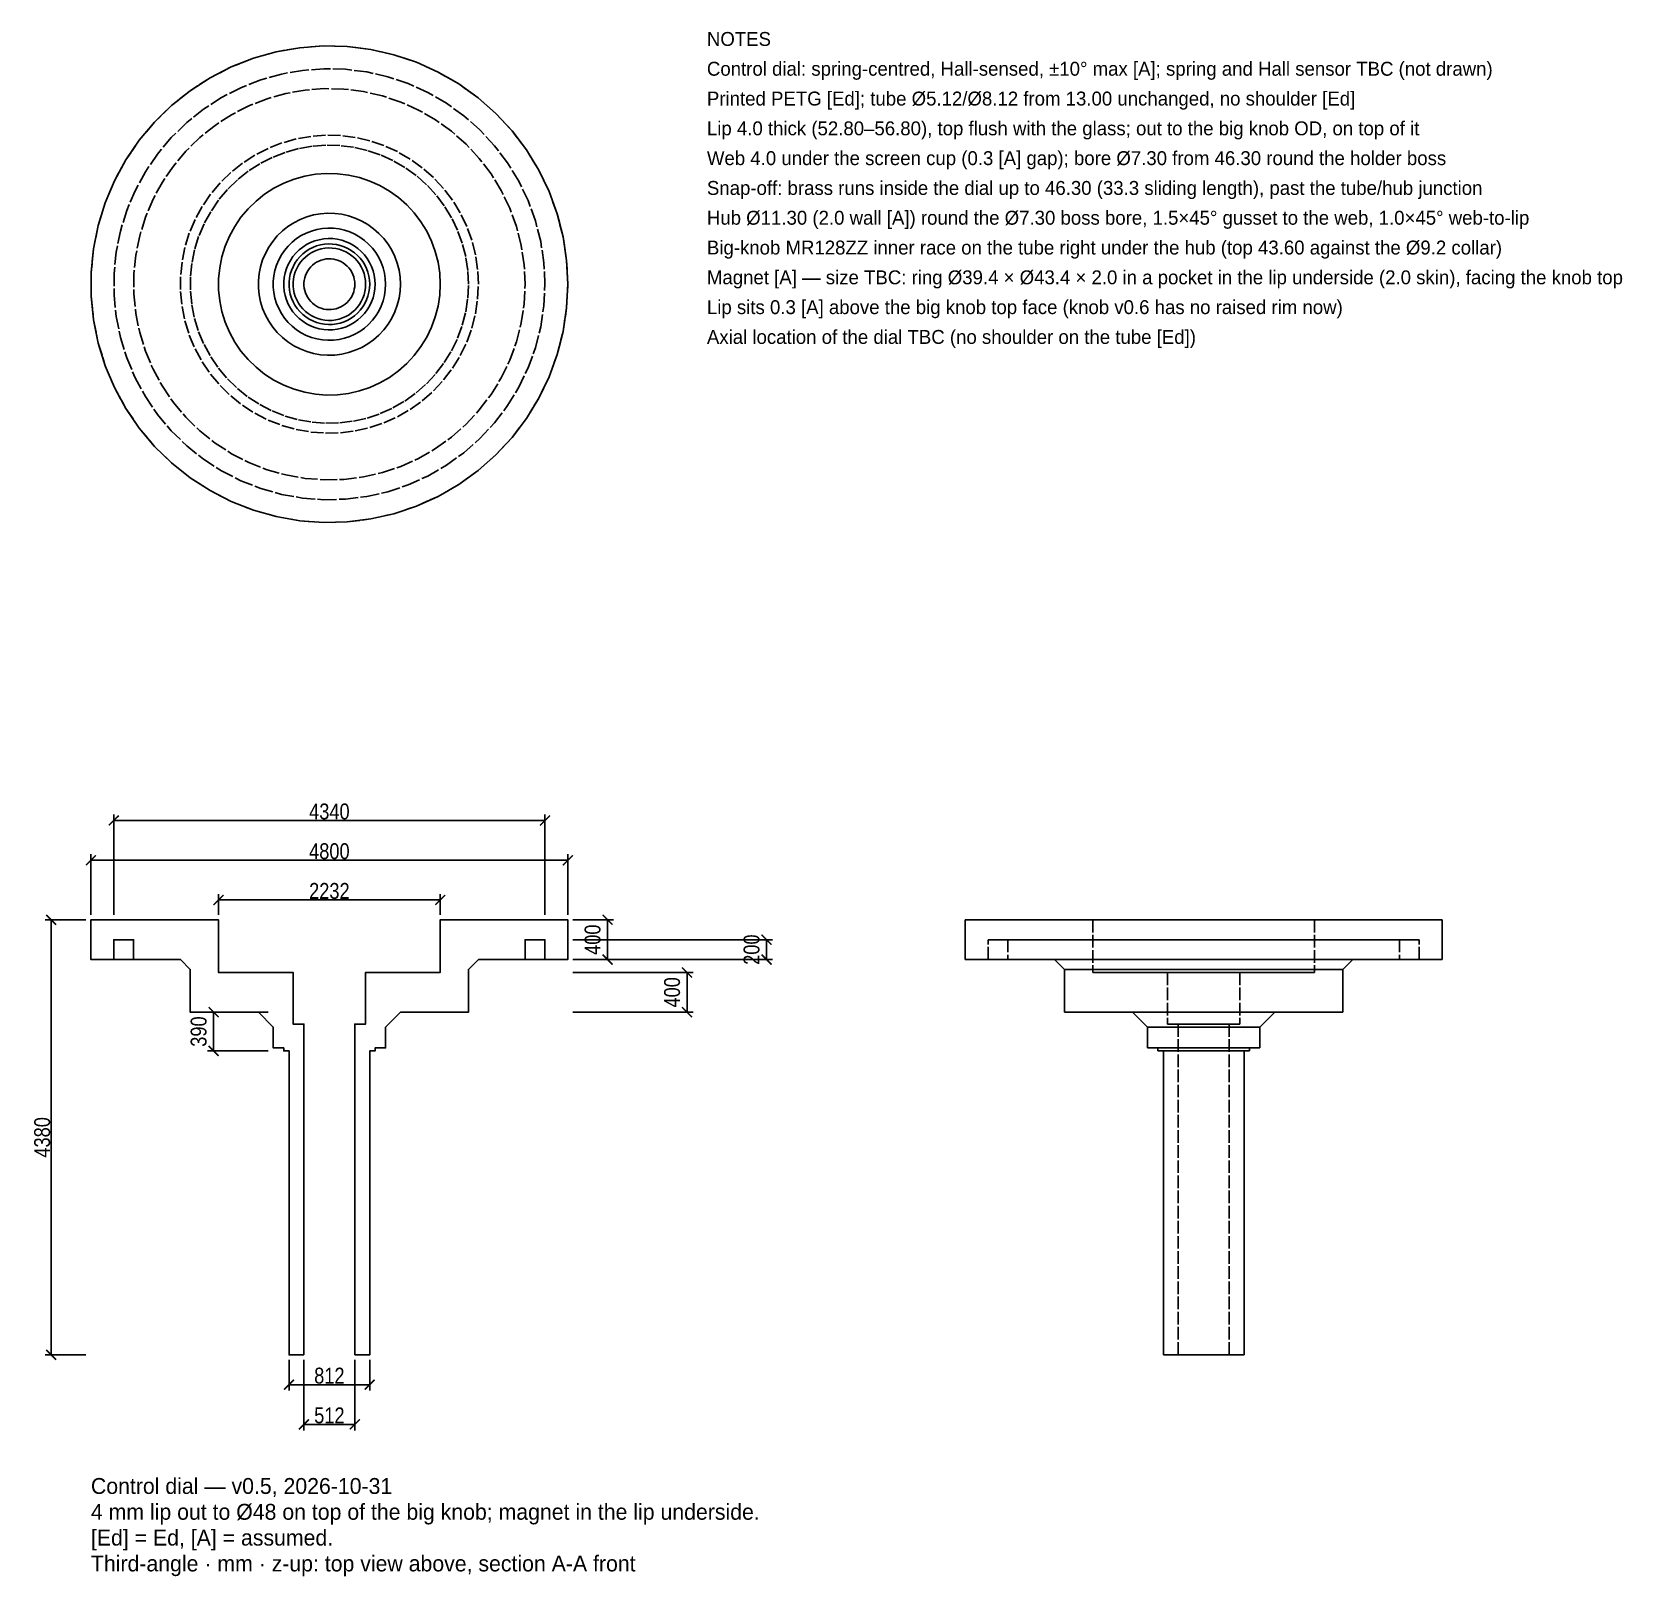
# Model space of a CAD drawing. Header units: millimetres. Extents: x -30 to 130, y -9 to 146.
import ezdxf

# ---------------------------------------------------------------- set-up
doc = ezdxf.new("R2010")
doc.units = ezdxf.units.MM
doc.linetypes.add('DASHED', pattern=[1.524, 1.27, -0.254])
for name, color, linetype in [('DIMS', 3, 'CONTINUOUS'), ('HIDDEN', 8, 'DASHED'), ('TEXT', 7, 'CONTINUOUS'), ('VISIBLE', 7, 'CONTINUOUS')]:
    doc.layers.add(name, color=color, linetype=linetype)
doc.styles.add('OpenSansCondensed-Light', font='OpenSansCondensed-Light.ttf')
doc.dimstyles.new('EZDXF', dxfattribs={"dimtxt": 0.25, "dimasz": 0.175, "dimexe": 0.375, "dimexo": 0.125, "dimgap": 0.1, "dimtad": 1, "dimlfac": 100, "dimzin": 12, "dimdsep": 46, "dimtxsty": 'OpenSansCondensed-Light', "dimblk": 'ARCHTICK', "dimcen": 2.5, "dimazin": 3, "dimtfac": 0.5, "dimtmove": 2, "dimatfit": 3})

msp = doc.modelspace()

# ---------------------------------------------------------------- texts
at = {"layer": 'TEXT'}
for s, height, p in [('NOTES', 1.4, (38, 144.78508)), ('Control dial: spring-centred, Hall-sensed, ±10° max [A]; spring and Hall sensor TBC (not drawn)', 1.4, (38, 141.78508)), ('Printed PETG [Ed]; tube Ø5.12/Ø8.12 from 13.00 unchanged, no shoulder [Ed]', 1.4, (38, 138.78508)), ('Lip 4.0 thick (52.80–56.80), top flush with the glass; out to the big knob OD, on top of it', 1.4, (38, 135.78508)), ('Web 4.0 under the screen cup (0.3 [A] gap); bore Ø7.30 from 46.30 round the holder boss', 1.4, (38, 132.78508)), ('Snap-off: brass runs inside the dial up to 46.30 (33.3 sliding length), past the tube/hub junction', 1.4, (38, 129.78508)), ('Hub Ø11.30 (2.0 wall [A]) round the Ø7.30 boss bore, 1.5×45° gusset to the web, 1.0×45° web-to-lip', 1.4, (38, 126.78508)), ('Big-knob MR128ZZ inner race on the tube right under the hub (top 43.60 against the Ø9.2 collar)', 1.4, (38, 123.78508)), ('Magnet [A] — size TBC: ring Ø39.4 × Ø43.4 × 2.0 in a pocket in the lip underside (2.0 skin), facing the knob top', 1.4, (38, 120.78508)), ('Lip sits 0.3 [A] above the big knob top face (knob v0.6 has no raised rim now)', 1.4, (38, 117.78508)), ('Axial location of the dial TBC (no shoulder on the tube [Ed])', 1.4, (38, 114.78508)), ('Control dial — v0.5, 2026-10-31', 1.6, (-24, -1)), ('4 mm lip out to Ø48 on top of the big knob; magnet in the lip underside.', 1.6, (-24, -3.6)), ('[Ed] = Ed, [A] = assumed.', 1.6, (-24, -6.2)), ('Third-angle · mm · z-up: top view above, section A-A front', 1.6, (-24, -8.8))]:
    msp.add_text(s, height=height, dxfattribs=at).set_placement(p)

# ---------------------------------------------------------------- blocks, each defined once
blk = doc.blocks.new('_ARCHTICK')
at = {"color": 0, "linetype": 'BYBLOCK', "const_width": 0.15}
blk.add_lwpolyline([(-0.5, -0.5), (0.5, 0.5)], dxfattribs=at)

# ---------------------------------------------------------------- dimensions: what is measured, and where the dimension line sits
at = {"layer": 'DIMS'}
for base, p1, p2 in [((-21.7, 66.8), (-21.7, 56.8), (21.7, 56.8)), ((-24, 62.8), (-24, 56.8), (24, 56.8)), ((-11.16, 58.8), (-11.16, 56.8), (11.16, 56.8)), ((-4.06, 10), (-4.06, 13), (4.06, 13)), ((-2.56, 6), (-2.56, 13), (2.56, 13))]:
    msp.add_linear_dim(base=base, p1=p1, p2=p2, dimstyle='EZDXF', override={"dimtxt": 1.6, "dimasz": 1, "dimexe": 0.6, "dimexo": 0.5, "dimdec": 2}, dxfattribs=at).render()
for base, p1, p2 in [((-28, 13), (-24, 13), (-24, 56.8)), ((28, 52.8), (24, 52.8), (24, 56.8)), ((44, 52.8), (24, 52.8), (24, 54.8)), ((36, 47.5), (24, 47.5), (24, 51.5)), ((-11.65, 43.6), (-5.65, 43.6), (-5.65, 47.5))]:
    msp.add_linear_dim(base=base, p1=p1, p2=p2, angle=90, dimstyle='EZDXF', override={"dimtxt": 1.6, "dimasz": 1, "dimexe": 0.6, "dimexo": 0.5, "dimdec": 2}, dxfattribs=at).render()

# ---------------------------------------------------------------- linework, layer by layer
at = {"layer": 'HIDDEN'}
for points in [[(24, 120.79254), (23.88074, 123.18217), (23.52414, 125.54805), (22.93375, 127.86666), (22.11543, 130.11498), (21.07732, 132.27064), (19.82973, 134.31222), (18.38507, 136.21944), (16.75768, 137.97334), (14.96376, 139.5565), (13.02111, 140.95316), (10.94906, 142.14946), (8.76818, 143.13351), (6.50017, 143.89552), (4.16756, 144.42793), (1.79352, 144.72543), (-0.59834, 144.78508), (-2.98425, 144.60628), (-5.3405, 144.19081), (-7.64368, 143.5428), (-9.87089, 142.66868), (-12, 141.57715), (-14.00985, 140.27905), (-15.88046, 138.78729), (-17.59324, 137.11669), (-19.13118, 135.28385), (-20.47898, 133.30699), (-21.62325, 131.20575), (-22.55262, 129.00102), (-23.25785, 126.71472), (-23.73194, 124.36955), (-23.97017, 121.98884), (-23.97017, 119.59624), (-23.73194, 117.21553), (-23.25785, 114.87036), (-22.55262, 112.58406), (-21.62325, 110.37933), (-20.47898, 108.2781), (-19.13118, 106.30123), (-17.59324, 104.46839), (-15.88046, 102.79779), (-14.00985, 101.30603), (-12, 100.00793), (-9.87089, 98.9164), (-7.64368, 98.04228), (-5.3405, 97.39427), (-2.98425, 96.9788), (-0.59834, 96.8), (1.79352, 96.85965), (4.16756, 97.15715), (6.50017, 97.68956), (8.76818, 98.45157), (10.94906, 99.43562), (13.02111, 100.63192), (14.96376, 102.02858), (16.75768, 103.61174), (18.38507, 105.36564), (19.82973, 107.27286), (21.07732, 109.31444), (22.11543, 111.47011), (22.93375, 113.71842), (23.52414, 116.03703), (23.88074, 118.40291), (24, 120.79254)], [(21.7, 120.79254), (21.59217, 122.95316), (21.26974, 125.09231), (20.73593, 127.18873), (19.99603, 129.22158), (19.05741, 131.17065), (17.92938, 133.01659), (16.62316, 134.74103), (15.15174, 136.32685), (13.52973, 137.75828), (11.77325, 139.0211), (9.89977, 140.10276), (7.9279, 140.9925), (5.87724, 141.68149), (3.76817, 142.16287), (1.62164, 142.43186), (-0.541, 142.4858), (-2.69826, 142.32413), (-4.8287, 141.94848), (-6.91116, 141.36256), (-8.92493, 140.57222), (-10.85, 139.58529), (-12.66724, 138.4116), (-14.35858, 137.06279), (-15.90723, 135.55229), (-17.29778, 133.8951), (-18.51641, 132.10768), (-19.55102, 130.20782), (-20.39133, 128.21438), (-21.02898, 126.14718), (-21.45763, 124.02676), (-21.67303, 121.8742), (-21.67303, 119.71088), (-21.45763, 117.55832), (-21.02898, 115.4379), (-20.39133, 113.3707), (-19.55102, 111.37726), (-18.51641, 109.4774), (-17.29778, 107.68998), (-15.90723, 106.03279), (-14.35858, 104.52229), (-12.66724, 103.17349), (-10.85, 101.99979), (-8.92493, 101.01286), (-6.91116, 100.22252), (-4.8287, 99.6366), (-2.69826, 99.26095), (-0.541, 99.09929), (1.62164, 99.15322), (3.76817, 99.42221), (5.87724, 99.90359), (7.9279, 100.59258), (9.89977, 101.48232), (11.77325, 102.56398), (13.52973, 103.8268), (15.15174, 105.25823), (16.62316, 106.84405), (17.92938, 108.5685), (19.05741, 110.41443), (19.99603, 112.36351), (20.73593, 114.39635), (21.26974, 116.49277), (21.59217, 118.63192), (21.7, 120.79254)], [(21.7, 120.79254), (21.59217, 122.95316), (21.26974, 125.09231), (20.73593, 127.18873), (19.99603, 129.22158), (19.05741, 131.17065), (17.92938, 133.01659), (16.62316, 134.74103), (15.15174, 136.32685), (13.52973, 137.75828), (11.77325, 139.0211), (9.89977, 140.10276), (7.9279, 140.9925), (5.87724, 141.68149), (3.76817, 142.16287), (1.62164, 142.43186), (-0.541, 142.4858), (-2.69826, 142.32413), (-4.8287, 141.94848), (-6.91116, 141.36256), (-8.92493, 140.57222), (-10.85, 139.58529), (-12.66724, 138.4116), (-14.35858, 137.06279), (-15.90723, 135.55229), (-17.29778, 133.8951), (-18.51641, 132.10768), (-19.55102, 130.20782), (-20.39133, 128.21438), (-21.02898, 126.14718), (-21.45763, 124.02676), (-21.67303, 121.8742), (-21.67303, 119.71088), (-21.45763, 117.55832), (-21.02898, 115.4379), (-20.39133, 113.3707), (-19.55102, 111.37726), (-18.51641, 109.4774), (-17.29778, 107.68998), (-15.90723, 106.03279), (-14.35858, 104.52229), (-12.66724, 103.17349), (-10.85, 101.99979), (-8.92493, 101.01286), (-6.91116, 100.22252), (-4.8287, 99.6366), (-2.69826, 99.26095), (-0.541, 99.09929), (1.62164, 99.15322), (3.76817, 99.42221), (5.87724, 99.90359), (7.9279, 100.59258), (9.89977, 101.48232), (11.77325, 102.56398), (13.52973, 103.8268), (15.15174, 105.25823), (16.62316, 106.84405), (17.92938, 108.5685), (19.05741, 110.41443), (19.99603, 112.36351), (20.73593, 114.39635), (21.26974, 116.49277), (21.59217, 118.63192), (21.7, 120.79254)], [(21.7, 120.79254), (21.59217, 122.95316), (21.26974, 125.09231), (20.73593, 127.18873), (19.99603, 129.22158), (19.05741, 131.17065), (17.92938, 133.01659), (16.62316, 134.74103), (15.15174, 136.32685), (13.52973, 137.75828), (11.77325, 139.0211), (9.89977, 140.10276), (7.9279, 140.9925), (5.87724, 141.68149), (3.76817, 142.16287), (1.62164, 142.43186), (-0.541, 142.4858), (-2.69826, 142.32413), (-4.8287, 141.94848), (-6.91116, 141.36256), (-8.92493, 140.57222), (-10.85, 139.58529), (-12.66724, 138.4116), (-14.35858, 137.06279), (-15.90723, 135.55229), (-17.29778, 133.8951), (-18.51641, 132.10768), (-19.55102, 130.20782), (-20.39133, 128.21438), (-21.02898, 126.14718), (-21.45763, 124.02676), (-21.67303, 121.8742), (-21.67303, 119.71088), (-21.45763, 117.55832), (-21.02898, 115.4379), (-20.39133, 113.3707), (-19.55102, 111.37726), (-18.51641, 109.4774), (-17.29778, 107.68998), (-15.90723, 106.03279), (-14.35858, 104.52229), (-12.66724, 103.17349), (-10.85, 101.99979), (-8.92493, 101.01286), (-6.91116, 100.22252), (-4.8287, 99.6366), (-2.69826, 99.26095), (-0.541, 99.09929), (1.62164, 99.15322), (3.76817, 99.42221), (5.87724, 99.90359), (7.9279, 100.59258), (9.89977, 101.48232), (11.77325, 102.56398), (13.52973, 103.8268), (15.15174, 105.25823), (16.62316, 106.84405), (17.92938, 108.5685), (19.05741, 110.41443), (19.99603, 112.36351), (20.73593, 114.39635), (21.26974, 116.49277), (21.59217, 118.63192), (21.7, 120.79254)], [(21.7, 120.79254), (21.59217, 122.95316), (21.26974, 125.09231), (20.73593, 127.18873), (19.99603, 129.22158), (19.05741, 131.17065), (17.92938, 133.01659), (16.62316, 134.74103), (15.15174, 136.32685), (13.52973, 137.75828), (11.77325, 139.0211), (9.89977, 140.10276), (7.9279, 140.9925), (5.87724, 141.68149), (3.76817, 142.16287), (1.62164, 142.43186), (-0.541, 142.4858), (-2.69826, 142.32413), (-4.8287, 141.94848), (-6.91116, 141.36256), (-8.92493, 140.57222), (-10.85, 139.58529), (-12.66724, 138.4116), (-14.35858, 137.06279), (-15.90723, 135.55229), (-17.29778, 133.8951), (-18.51641, 132.10768), (-19.55102, 130.20782), (-20.39133, 128.21438), (-21.02898, 126.14718), (-21.45763, 124.02676), (-21.67303, 121.8742), (-21.67303, 119.71088), (-21.45763, 117.55832), (-21.02898, 115.4379), (-20.39133, 113.3707), (-19.55102, 111.37726), (-18.51641, 109.4774), (-17.29778, 107.68998), (-15.90723, 106.03279), (-14.35858, 104.52229), (-12.66724, 103.17349), (-10.85, 101.99979), (-8.92493, 101.01286), (-6.91116, 100.22252), (-4.8287, 99.6366), (-2.69826, 99.26095), (-0.541, 99.09929), (1.62164, 99.15322), (3.76817, 99.42221), (5.87724, 99.90359), (7.9279, 100.59258), (9.89977, 101.48232), (11.77325, 102.56398), (13.52973, 103.8268), (15.15174, 105.25823), (16.62316, 106.84405), (17.92938, 108.5685), (19.05741, 110.41443), (19.99603, 112.36351), (20.73593, 114.39635), (21.26974, 116.49277), (21.59217, 118.63192), (21.7, 120.79254)], [(19.7, 120.79254), (19.60211, 122.75403), (19.3094, 124.69602), (18.82478, 126.59922), (18.15308, 128.44471), (17.30096, 130.21414), (16.2769, 131.88995), (15.09108, 133.45546), (13.75527, 134.89512), (12.28275, 136.19462), (10.68816, 137.34105), (8.98735, 138.32302), (7.19722, 139.13075), (5.33556, 139.75624), (3.42087, 140.19325), (1.47218, 140.43746), (-0.49113, 140.48642), (-2.44957, 140.33965), (-4.38366, 139.99862), (-6.27419, 139.46671), (-8.10236, 138.74921), (-9.85, 137.85324), (-11.49975, 136.78772), (-13.03521, 135.56323), (-14.44112, 134.19194), (-15.70351, 132.68749), (-16.80983, 131.06481), (-17.74909, 129.34005), (-18.51194, 127.53034), (-19.09082, 125.65366), (-19.47997, 123.72867), (-19.67551, 121.7745), (-19.67551, 119.81058), (-19.47997, 117.85641), (-19.09082, 115.93142), (-18.51194, 114.05474), (-17.74909, 112.24503), (-16.80983, 110.52027), (-15.70351, 108.89759), (-14.44112, 107.39314), (-13.03521, 106.02185), (-11.49975, 104.79736), (-9.85, 103.73184), (-8.10236, 102.83588), (-6.27419, 102.11837), (-4.38366, 101.58646), (-2.44957, 101.24543), (-0.49113, 101.09866), (1.47218, 101.14763), (3.42087, 101.39183), (5.33556, 101.82884), (7.19722, 102.45433), (8.98735, 103.26207), (10.68816, 104.24403), (12.28275, 105.39046), (13.75527, 106.68996), (15.09108, 108.12962), (16.2769, 109.69514), (17.30096, 111.37094), (18.15308, 113.14037), (18.82478, 114.98586), (19.3094, 116.88906), (19.60211, 118.83105), (19.7, 120.79254)], [(19.7, 120.79254), (19.60211, 122.75403), (19.3094, 124.69602), (18.82478, 126.59922), (18.15308, 128.44471), (17.30096, 130.21414), (16.2769, 131.88995), (15.09108, 133.45546), (13.75527, 134.89512), (12.28275, 136.19462), (10.68816, 137.34105), (8.98735, 138.32302), (7.19722, 139.13075), (5.33556, 139.75624), (3.42087, 140.19325), (1.47218, 140.43746), (-0.49113, 140.48642), (-2.44957, 140.33965), (-4.38366, 139.99862), (-6.27419, 139.46671), (-8.10236, 138.74921), (-9.85, 137.85324), (-11.49975, 136.78772), (-13.03521, 135.56323), (-14.44112, 134.19194), (-15.70351, 132.68749), (-16.80983, 131.06481), (-17.74909, 129.34005), (-18.51194, 127.53034), (-19.09082, 125.65366), (-19.47997, 123.72867), (-19.67551, 121.7745), (-19.67551, 119.81058), (-19.47997, 117.85641), (-19.09082, 115.93142), (-18.51194, 114.05474), (-17.74909, 112.24503), (-16.80983, 110.52027), (-15.70351, 108.89759), (-14.44112, 107.39314), (-13.03521, 106.02185), (-11.49975, 104.79736), (-9.85, 103.73184), (-8.10236, 102.83588), (-6.27419, 102.11837), (-4.38366, 101.58646), (-2.44957, 101.24543), (-0.49113, 101.09866), (1.47218, 101.14763), (3.42087, 101.39183), (5.33556, 101.82884), (7.19722, 102.45433), (8.98735, 103.26207), (10.68816, 104.24403), (12.28275, 105.39046), (13.75527, 106.68996), (15.09108, 108.12962), (16.2769, 109.69514), (17.30096, 111.37094), (18.15308, 113.14037), (18.82478, 114.98586), (19.3094, 116.88906), (19.60211, 118.83105), (19.7, 120.79254)], [(19.7, 120.79254), (19.60211, 122.75403), (19.3094, 124.69602), (18.82478, 126.59922), (18.15308, 128.44471), (17.30096, 130.21414), (16.2769, 131.88995), (15.09108, 133.45546), (13.75527, 134.89512), (12.28275, 136.19462), (10.68816, 137.34105), (8.98735, 138.32302), (7.19722, 139.13075), (5.33556, 139.75624), (3.42087, 140.19325), (1.47218, 140.43746), (-0.49113, 140.48642), (-2.44957, 140.33965), (-4.38366, 139.99862), (-6.27419, 139.46671), (-8.10236, 138.74921), (-9.85, 137.85324), (-11.49975, 136.78772), (-13.03521, 135.56323), (-14.44112, 134.19194), (-15.70351, 132.68749), (-16.80983, 131.06481), (-17.74909, 129.34005), (-18.51194, 127.53034), (-19.09082, 125.65366), (-19.47997, 123.72867), (-19.67551, 121.7745), (-19.67551, 119.81058), (-19.47997, 117.85641), (-19.09082, 115.93142), (-18.51194, 114.05474), (-17.74909, 112.24503), (-16.80983, 110.52027), (-15.70351, 108.89759), (-14.44112, 107.39314), (-13.03521, 106.02185), (-11.49975, 104.79736), (-9.85, 103.73184), (-8.10236, 102.83588), (-6.27419, 102.11837), (-4.38366, 101.58646), (-2.44957, 101.24543), (-0.49113, 101.09866), (1.47218, 101.14763), (3.42087, 101.39183), (5.33556, 101.82884), (7.19722, 102.45433), (8.98735, 103.26207), (10.68816, 104.24403), (12.28275, 105.39046), (13.75527, 106.68996), (15.09108, 108.12962), (16.2769, 109.69514), (17.30096, 111.37094), (18.15308, 113.14037), (18.82478, 114.98586), (19.3094, 116.88906), (19.60211, 118.83105), (19.7, 120.79254)], [(19.7, 120.79254), (19.60211, 122.75403), (19.3094, 124.69602), (18.82478, 126.59922), (18.15308, 128.44471), (17.30096, 130.21414), (16.2769, 131.88995), (15.09108, 133.45546), (13.75527, 134.89512), (12.28275, 136.19462), (10.68816, 137.34105), (8.98735, 138.32302), (7.19722, 139.13075), (5.33556, 139.75624), (3.42087, 140.19325), (1.47218, 140.43746), (-0.49113, 140.48642), (-2.44957, 140.33965), (-4.38366, 139.99862), (-6.27419, 139.46671), (-8.10236, 138.74921), (-9.85, 137.85324), (-11.49975, 136.78772), (-13.03521, 135.56323), (-14.44112, 134.19194), (-15.70351, 132.68749), (-16.80983, 131.06481), (-17.74909, 129.34005), (-18.51194, 127.53034), (-19.09082, 125.65366), (-19.47997, 123.72867), (-19.67551, 121.7745), (-19.67551, 119.81058), (-19.47997, 117.85641), (-19.09082, 115.93142), (-18.51194, 114.05474), (-17.74909, 112.24503), (-16.80983, 110.52027), (-15.70351, 108.89759), (-14.44112, 107.39314), (-13.03521, 106.02185), (-11.49975, 104.79736), (-9.85, 103.73184), (-8.10236, 102.83588), (-6.27419, 102.11837), (-4.38366, 101.58646), (-2.44957, 101.24543), (-0.49113, 101.09866), (1.47218, 101.14763), (3.42087, 101.39183), (5.33556, 101.82884), (7.19722, 102.45433), (8.98735, 103.26207), (10.68816, 104.24403), (12.28275, 105.39046), (13.75527, 106.68996), (15.09108, 108.12962), (16.2769, 109.69514), (17.30096, 111.37094), (18.15308, 113.14037), (18.82478, 114.98586), (19.3094, 116.88906), (19.60211, 118.83105), (19.7, 120.79254)], [(15, 120.79254), (14.92546, 122.28606), (14.70259, 123.76473), (14.33359, 125.21387), (13.82214, 126.61906), (13.17332, 127.96635), (12.39358, 129.24234), (11.49067, 130.43435), (10.47355, 131.53054), (9.35235, 132.52001), (8.13819, 133.39293), (6.84316, 134.14062), (5.48012, 134.75565), (4.06261, 135.2319), (2.60472, 135.56466), (1.12095, 135.7506), (-0.37396, 135.78788), (-1.86516, 135.67613), (-3.33781, 135.41646), (-4.7773, 135.01145), (-6.16931, 134.46513), (-7.5, 133.78292), (-8.75616, 132.97161), (-9.92529, 132.03926), (-10.99578, 130.99513), (-11.95699, 129.84961), (-12.79936, 128.61407), (-13.51453, 127.3008), (-14.09539, 125.92284), (-14.53616, 124.4939), (-14.83246, 123.02817), (-14.98135, 121.54023), (-14.98135, 120.04485), (-14.83246, 118.55691), (-14.53616, 117.09118), (-14.09539, 115.66224), (-13.51453, 114.28428), (-12.79936, 112.97101), (-11.95699, 111.73547), (-10.99578, 110.58995), (-9.92529, 109.54582), (-8.75616, 108.61347), (-7.5, 107.80216), (-6.16931, 107.11995), (-4.7773, 106.57363), (-3.33781, 106.16862), (-1.86516, 105.90895), (-0.37396, 105.7972), (1.12095, 105.83448), (2.60472, 106.02042), (4.06261, 106.35318), (5.48012, 106.82943), (6.84316, 107.44446), (8.13819, 108.19215), (9.35235, 109.06507), (10.47355, 110.05454), (11.49067, 111.15073), (12.39358, 112.34274), (13.17332, 113.61873), (13.82214, 114.96602), (14.33359, 116.37121), (14.70259, 117.82035), (14.92546, 119.29902), (15, 120.79254)], [(14, 120.79254), (13.93043, 122.18649), (13.72241, 123.56659), (13.37802, 124.91911), (12.90067, 126.23063), (12.2951, 127.4881), (11.56734, 128.67902), (10.72462, 129.79157), (9.77532, 130.81468), (8.72886, 131.73818), (7.59565, 132.5529), (6.38695, 133.25075), (5.11477, 133.82477), (3.79177, 134.26928), (2.43107, 134.57985), (1.04622, 134.75339), (-0.34903, 134.78819), (-1.74081, 134.68389), (-3.11529, 134.44153), (-4.45881, 134.06352), (-5.75802, 133.55362), (-7, 132.9169), (-8.17241, 132.15967), (-9.2636, 131.28948), (-10.26273, 130.31496), (-11.15986, 129.2458), (-11.94607, 128.09263), (-12.61356, 126.86691), (-13.1557, 125.58082), (-13.56708, 124.24714), (-13.84363, 122.87913), (-13.9826, 121.49038), (-13.9826, 120.0947), (-13.84363, 118.70595), (-13.56708, 117.33794), (-13.1557, 116.00426), (-12.61356, 114.71817), (-11.94607, 113.49245), (-11.15986, 112.33928), (-10.26273, 111.27012), (-9.2636, 110.2956), (-8.17241, 109.42541), (-7, 108.66818), (-5.75802, 108.03146), (-4.45881, 107.52156), (-3.11529, 107.14355), (-1.74081, 106.90119), (-0.34903, 106.79689), (1.04622, 106.83169), (2.43107, 107.00523), (3.79177, 107.3158), (5.11477, 107.76031), (6.38695, 108.33434), (7.59565, 109.03218), (8.72886, 109.8469), (9.77532, 110.7704), (10.72462, 111.79351), (11.56734, 112.90606), (12.2951, 114.09698), (12.90067, 115.35445), (13.37802, 116.66597), (13.72241, 118.01849), (13.93043, 119.39859), (14, 120.79254)], [(14, 120.79254), (13.93043, 122.18649), (13.72241, 123.56659), (13.37802, 124.91911), (12.90067, 126.23063), (12.2951, 127.4881), (11.56734, 128.67902), (10.72462, 129.79157), (9.77532, 130.81468), (8.72886, 131.73818), (7.59565, 132.5529), (6.38695, 133.25075), (5.11477, 133.82477), (3.79177, 134.26928), (2.43107, 134.57985), (1.04622, 134.75339), (-0.34903, 134.78819), (-1.74081, 134.68389), (-3.11529, 134.44153), (-4.45881, 134.06352), (-5.75802, 133.55362), (-7, 132.9169), (-8.17241, 132.15967), (-9.2636, 131.28948), (-10.26273, 130.31496), (-11.15986, 129.2458), (-11.94607, 128.09263), (-12.61356, 126.86691), (-13.1557, 125.58082), (-13.56708, 124.24714), (-13.84363, 122.87913), (-13.9826, 121.49038), (-13.9826, 120.0947), (-13.84363, 118.70595), (-13.56708, 117.33794), (-13.1557, 116.00426), (-12.61356, 114.71817), (-11.94607, 113.49245), (-11.15986, 112.33928), (-10.26273, 111.27012), (-9.2636, 110.2956), (-8.17241, 109.42541), (-7, 108.66818), (-5.75802, 108.03146), (-4.45881, 107.52156), (-3.11529, 107.14355), (-1.74081, 106.90119), (-0.34903, 106.79689), (1.04622, 106.83169), (2.43107, 107.00523), (3.79177, 107.3158), (5.11477, 107.76031), (6.38695, 108.33434), (7.59565, 109.03218), (8.72886, 109.8469), (9.77532, 110.7704), (10.72462, 111.79351), (11.56734, 112.90606), (12.2951, 114.09698), (12.90067, 115.35445), (13.37802, 116.66597), (13.72241, 118.01849), (13.93043, 119.39859), (14, 120.79254)], [(11.16, 120.79254), (11.10454, 121.90372), (10.93872, 123.00385), (10.66419, 124.08201), (10.28367, 125.12747), (9.80095, 126.12985), (9.22082, 127.07919), (8.54906, 127.96605), (7.79232, 128.78161), (6.95815, 129.51778), (6.05482, 130.16723), (5.09131, 130.72351), (4.07721, 131.18109), (3.02258, 131.53543), (1.93791, 131.78299), (0.83399, 131.92133), (-0.27823, 131.94907), (-1.38768, 131.86593), (-2.48333, 131.67274), (-3.55431, 131.37141), (-4.58996, 130.96495), (-5.58, 130.45738), (-6.51458, 129.85377), (-7.38441, 129.1601), (-8.18086, 128.38327), (-8.896, 127.531), (-9.52273, 126.61176), (-10.05481, 125.63468), (-10.48697, 124.60949), (-10.8149, 123.54635), (-11.03535, 122.45585), (-11.14613, 121.34882), (-11.14613, 120.23626), (-11.03535, 119.12923), (-10.8149, 118.03873), (-10.48697, 116.9756), (-10.05481, 115.9504), (-9.52273, 114.97332), (-8.896, 114.05408), (-8.18086, 113.20181), (-7.38441, 112.42498), (-6.51458, 111.73131), (-5.58, 111.1277), (-4.58996, 110.62014), (-3.55431, 110.21367), (-2.48333, 109.91234), (-1.38768, 109.71915), (-0.27823, 109.63601), (0.83399, 109.66375), (1.93791, 109.80209), (3.02258, 110.04965), (4.07721, 110.40399), (5.09131, 110.86157), (6.05482, 111.41785), (6.95815, 112.0673), (7.79232, 112.80347), (8.54906, 113.61903), (9.22082, 114.50589), (9.80095, 115.45523), (10.28367, 116.45761), (10.66419, 117.50307), (10.93872, 118.58123), (11.10454, 119.68136), (11.16, 120.79254)], [(7.15, 120.79254), (7.11447, 121.50445), (7.00823, 122.20929), (6.83235, 122.90004), (6.58855, 123.56985), (6.27928, 124.21206), (5.90761, 124.82028), (5.47722, 125.38847), (4.99239, 125.91099), (4.45795, 126.38264), (3.87921, 126.79873), (3.26191, 127.15512), (2.61219, 127.44829), (1.93651, 127.6753), (1.24158, 127.83392), (0.53432, 127.92255), (-0.17825, 127.94032), (-0.88906, 127.88705), (-1.59102, 127.76327), (-2.27718, 127.57022), (-2.9407, 127.30981), (-3.575, 126.98462), (-4.17377, 126.5979), (-4.73105, 126.15348), (-5.24132, 125.65578), (-5.6995, 125.10974), (-6.10103, 124.5208), (-6.44193, 123.89481), (-6.7188, 123.23798), (-6.9289, 122.55686), (-7.07014, 121.85819), (-7.14111, 121.14894), (-7.14111, 120.43614), (-7.07014, 119.72689), (-6.9289, 119.02822), (-6.7188, 118.3471), (-6.44193, 117.69027), (-6.10103, 117.06428), (-5.6995, 116.47534), (-5.24132, 115.92931), (-4.73105, 115.4316), (-4.17377, 114.98718), (-3.575, 114.60046), (-2.9407, 114.27527), (-2.27718, 114.01486), (-1.59102, 113.82181), (-0.88906, 113.69803), (-0.17825, 113.64476), (0.53432, 113.66253), (1.24158, 113.75116), (1.93651, 113.90978), (2.61219, 114.13679), (3.26191, 114.42996), (3.87921, 114.78636), (4.45795, 115.20245), (4.99239, 115.67409), (5.47722, 116.19661), (5.90761, 116.7648), (6.27928, 117.37302), (6.58855, 118.01523), (6.83235, 118.68504), (7.00823, 119.3758), (7.11447, 120.08063), (7.15, 120.79254)], [(5.65, 120.79254), (5.62192, 121.3551), (5.53797, 121.91207), (5.39899, 122.45791), (5.20634, 122.9872), (4.96195, 123.49468), (4.66825, 123.9753), (4.32815, 124.42429), (3.94504, 124.83719), (3.52272, 125.20989), (3.06539, 125.53869), (2.57759, 125.82032), (2.06418, 126.05198), (1.53025, 126.23137), (0.98111, 126.3567), (0.42223, 126.42674), (-0.14086, 126.44078), (-0.70254, 126.39869), (-1.25724, 126.30088), (-1.79945, 126.14833), (-2.32377, 125.94255), (-2.825, 125.68558), (-3.29815, 125.37999), (-3.73852, 125.0288), (-4.14174, 124.63552), (-4.5038, 124.20404), (-4.82109, 123.73865), (-5.09047, 123.24398), (-5.30926, 122.72495), (-5.47529, 122.18672), (-5.58689, 121.63463), (-5.64298, 121.07417), (-5.64298, 120.51091), (-5.58689, 119.95045), (-5.47529, 119.39836), (-5.30926, 118.86013), (-5.09047, 118.3411), (-4.82109, 117.84643), (-4.5038, 117.38105), (-4.14174, 116.94956), (-3.73852, 116.55628), (-3.29815, 116.20509), (-2.825, 115.8995), (-2.32377, 115.64253), (-1.79945, 115.43675), (-1.25724, 115.2842), (-0.70254, 115.18639), (-0.14086, 115.1443), (0.42223, 115.15834), (0.98111, 115.22838), (1.53025, 115.35371), (2.06418, 115.5331), (2.57759, 115.76476), (3.06539, 116.04639), (3.52272, 116.37519), (3.94504, 116.74789), (4.32815, 117.16079), (4.66825, 117.60978), (4.96195, 118.09041), (5.20634, 118.59788), (5.39899, 119.12717), (5.53797, 119.67301), (5.62192, 120.22998), (5.65, 120.79254)], [(5.65, 120.79254), (5.62192, 121.3551), (5.53797, 121.91207), (5.39899, 122.45791), (5.20634, 122.9872), (4.96195, 123.49468), (4.66825, 123.9753), (4.32815, 124.42429), (3.94504, 124.83719), (3.52272, 125.20989), (3.06539, 125.53869), (2.57759, 125.82032), (2.06418, 126.05198), (1.53025, 126.23137), (0.98111, 126.3567), (0.42223, 126.42674), (-0.14086, 126.44078), (-0.70254, 126.39869), (-1.25724, 126.30088), (-1.79945, 126.14833), (-2.32377, 125.94255), (-2.825, 125.68558), (-3.29815, 125.37999), (-3.73852, 125.0288), (-4.14174, 124.63552), (-4.5038, 124.20404), (-4.82109, 123.73865), (-5.09047, 123.24398), (-5.30926, 122.72495), (-5.47529, 122.18672), (-5.58689, 121.63463), (-5.64298, 121.07417), (-5.64298, 120.51091), (-5.58689, 119.95045), (-5.47529, 119.39836), (-5.30926, 118.86013), (-5.09047, 118.3411), (-4.82109, 117.84643), (-4.5038, 117.38105), (-4.14174, 116.94956), (-3.73852, 116.55628), (-3.29815, 116.20509), (-2.825, 115.8995), (-2.32377, 115.64253), (-1.79945, 115.43675), (-1.25724, 115.2842), (-0.70254, 115.18639), (-0.14086, 115.1443), (0.42223, 115.15834), (0.98111, 115.22838), (1.53025, 115.35371), (2.06418, 115.5331), (2.57759, 115.76476), (3.06539, 116.04639), (3.52272, 116.37519), (3.94504, 116.74789), (4.32815, 117.16079), (4.66825, 117.60978), (4.96195, 118.09041), (5.20634, 118.59788), (5.39899, 119.12717), (5.53797, 119.67301), (5.62192, 120.22998), (5.65, 120.79254)], [(4.6, 120.79254), (4.57714, 121.25055), (4.50879, 121.70401), (4.39563, 122.14841), (4.23879, 122.57934), (4.03982, 122.99251), (3.8007, 123.38381), (3.5238, 123.74936), (3.21189, 124.08553), (2.86805, 124.38897), (2.49571, 124.65666), (2.09857, 124.88595), (1.68057, 125.07456), (1.24587, 125.22061), (0.79878, 125.32266), (0.34376, 125.37968), (-0.11468, 125.39111), (-0.57198, 125.35684), (-1.0236, 125.27721), (-1.46504, 125.15301), (-1.89192, 124.98547), (-2.3, 124.77626), (-2.68522, 124.52746), (-3.04375, 124.24153), (-3.37204, 123.92133), (-3.66681, 123.57004), (-3.92514, 123.19114), (-4.14446, 122.78841), (-4.32259, 122.36583), (-4.45776, 121.92762), (-4.54862, 121.47813), (-4.59428, 121.02183), (-4.59428, 120.56325), (-4.54862, 120.10695), (-4.45776, 119.65746), (-4.32259, 119.21925), (-4.14446, 118.79668), (-3.92514, 118.39394), (-3.66681, 118.01504), (-3.37204, 117.66375), (-3.04375, 117.34355), (-2.68522, 117.05763), (-2.3, 116.80882), (-1.89192, 116.59961), (-1.46504, 116.43207), (-1.0236, 116.30787), (-0.57198, 116.22824), (-0.11468, 116.19397), (0.34376, 116.2054), (0.79878, 116.26242), (1.24587, 116.36447), (1.68057, 116.51052), (2.09857, 116.69913), (2.49571, 116.92842), (2.86805, 117.19612), (3.21189, 117.49955), (3.5238, 117.83572), (3.8007, 118.20127), (4.03982, 118.59257), (4.23879, 119.00574), (4.39563, 119.43667), (4.50879, 119.88107), (4.57714, 120.33453), (4.6, 120.79254)], [(4.6, 120.79254), (4.57714, 121.25055), (4.50879, 121.70401), (4.39563, 122.14841), (4.23879, 122.57934), (4.03982, 122.99251), (3.8007, 123.38381), (3.5238, 123.74936), (3.21189, 124.08553), (2.86805, 124.38897), (2.49571, 124.65666), (2.09857, 124.88595), (1.68057, 125.07456), (1.24587, 125.22061), (0.79878, 125.32266), (0.34376, 125.37968), (-0.11468, 125.39111), (-0.57198, 125.35684), (-1.0236, 125.27721), (-1.46504, 125.15301), (-1.89192, 124.98547), (-2.3, 124.77626), (-2.68522, 124.52746), (-3.04375, 124.24153), (-3.37204, 123.92133), (-3.66681, 123.57004), (-3.92514, 123.19114), (-4.14446, 122.78841), (-4.32259, 122.36583), (-4.45776, 121.92762), (-4.54862, 121.47813), (-4.59428, 121.02183), (-4.59428, 120.56325), (-4.54862, 120.10695), (-4.45776, 119.65746), (-4.32259, 119.21925), (-4.14446, 118.79668), (-3.92514, 118.39394), (-3.66681, 118.01504), (-3.37204, 117.66375), (-3.04375, 117.34355), (-2.68522, 117.05763), (-2.3, 116.80882), (-1.89192, 116.59961), (-1.46504, 116.43207), (-1.0236, 116.30787), (-0.57198, 116.22824), (-0.11468, 116.19397), (0.34376, 116.2054), (0.79878, 116.26242), (1.24587, 116.36447), (1.68057, 116.51052), (2.09857, 116.69913), (2.49571, 116.92842), (2.86805, 117.19612), (3.21189, 117.49955), (3.5238, 117.83572), (3.8007, 118.20127), (4.03982, 118.59257), (4.23879, 119.00574), (4.39563, 119.43667), (4.50879, 119.88107), (4.57714, 120.33453), (4.6, 120.79254)], [(4.06, 120.79254), (4.03982, 121.19679), (3.9795, 121.59701), (3.87963, 121.98925), (3.74119, 122.36959), (3.56558, 122.73425), (3.35453, 123.07962), (3.11014, 123.40226), (2.83484, 123.69896), (2.53137, 123.96678), (2.20274, 124.20305), (1.85222, 124.40542), (1.48328, 124.57189), (1.09961, 124.70079), (0.70501, 124.79086), (0.3034, 124.84119), (-0.10122, 124.85128), (-0.50484, 124.82103), (-0.90343, 124.75075), (-1.29306, 124.64113), (-1.66983, 124.49325), (-2.03, 124.3086), (-2.37, 124.08901), (-2.68644, 123.83665), (-2.97619, 123.55404), (-3.23636, 123.24399), (-3.46436, 122.90957), (-3.65793, 122.55411), (-3.81515, 122.18114), (-3.93445, 121.79438), (-4.01465, 121.39765), (-4.05495, 120.99491), (-4.05495, 120.59017), (-4.01465, 120.18743), (-3.93445, 119.79071), (-3.81515, 119.40394), (-3.65793, 119.03097), (-3.46436, 118.67551), (-3.23636, 118.34109), (-2.97619, 118.03104), (-2.68644, 117.74843), (-2.37, 117.49607), (-2.03, 117.27648), (-1.66983, 117.09183), (-1.29306, 116.94396), (-0.90343, 116.83433), (-0.50484, 116.76405), (-0.10122, 116.7338), (0.3034, 116.74389), (0.70501, 116.79422), (1.09961, 116.88429), (1.48328, 117.01319), (1.85222, 117.17966), (2.20274, 117.38204), (2.53137, 117.6183), (2.83484, 117.88612), (3.11014, 118.18282), (3.35453, 118.50546), (3.56558, 118.85083), (3.74119, 119.2155), (3.87963, 119.59583), (3.9795, 119.98807), (4.03982, 120.38829), (4.06, 120.79254)], [(4.06, 120.79254), (4.03982, 121.19679), (3.9795, 121.59701), (3.87963, 121.98925), (3.74119, 122.36959), (3.56558, 122.73425), (3.35453, 123.07962), (3.11014, 123.40226), (2.83484, 123.69896), (2.53137, 123.96678), (2.20274, 124.20305), (1.85222, 124.40542), (1.48328, 124.57189), (1.09961, 124.70079), (0.70501, 124.79086), (0.3034, 124.84119), (-0.10122, 124.85128), (-0.50484, 124.82103), (-0.90343, 124.75075), (-1.29306, 124.64113), (-1.66983, 124.49325), (-2.03, 124.3086), (-2.37, 124.08901), (-2.68644, 123.83665), (-2.97619, 123.55404), (-3.23636, 123.24399), (-3.46436, 122.90957), (-3.65793, 122.55411), (-3.81515, 122.18114), (-3.93445, 121.79438), (-4.01465, 121.39765), (-4.05495, 120.99491), (-4.05495, 120.59017), (-4.01465, 120.18743), (-3.93445, 119.79071), (-3.81515, 119.40394), (-3.65793, 119.03097), (-3.46436, 118.67551), (-3.23636, 118.34109), (-2.97619, 118.03104), (-2.68644, 117.74843), (-2.37, 117.49607), (-2.03, 117.27648), (-1.66983, 117.09183), (-1.29306, 116.94396), (-0.90343, 116.83433), (-0.50484, 116.76405), (-0.10122, 116.7338), (0.3034, 116.74389), (0.70501, 116.79422), (1.09961, 116.88429), (1.48328, 117.01319), (1.85222, 117.17966), (2.20274, 117.38204), (2.53137, 117.6183), (2.83484, 117.88612), (3.11014, 118.18282), (3.35453, 118.50546), (3.56558, 118.85083), (3.74119, 119.2155), (3.87963, 119.59583), (3.9795, 119.98807), (4.03982, 120.38829), (4.06, 120.79254)], [(3.65, 120.79254), (3.63186, 121.15596), (3.57763, 121.51577), (3.48784, 121.8684), (3.36339, 122.21033), (3.20551, 122.53817), (3.01577, 122.84866), (2.79606, 123.13872), (2.54856, 123.40545), (2.27574, 123.64623), (1.98029, 123.85863), (1.66517, 124.04057), (1.33349, 124.19023), (0.98857, 124.30612), (0.63382, 124.38709), (0.27276, 124.43233), (-0.091, 124.44141), (-0.45385, 124.41421), (-0.8122, 124.35103), (-1.16248, 124.25248), (-1.5012, 124.11954), (-1.825, 123.95353), (-2.13066, 123.75611), (-2.41515, 123.52924), (-2.67564, 123.27517), (-2.90953, 122.99643), (-3.11451, 122.69578), (-3.28854, 122.37622), (-3.42988, 122.04091), (-3.53713, 121.6932), (-3.60923, 121.33654), (-3.64546, 120.97448), (-3.64546, 120.6106), (-3.60923, 120.24854), (-3.53713, 119.89188), (-3.42988, 119.54417), (-3.28854, 119.20886), (-3.11451, 118.8893), (-2.90953, 118.58865), (-2.67564, 118.30991), (-2.41515, 118.05584), (-2.13066, 117.82897), (-1.825, 117.63155), (-1.5012, 117.46554), (-1.16248, 117.33261), (-0.8122, 117.23405), (-0.45385, 117.17087), (-0.091, 117.14367), (0.27276, 117.15275), (0.63382, 117.19799), (0.98857, 117.27896), (1.33349, 117.39485), (1.66517, 117.54451), (1.98029, 117.72645), (2.27574, 117.93886), (2.54856, 118.17963), (2.79606, 118.44637), (3.01577, 118.73642), (3.20551, 119.04691), (3.36339, 119.37475), (3.48784, 119.71668), (3.57763, 120.06931), (3.63186, 120.42912), (3.65, 120.79254)], [(2.56, 120.79254), (2.54728, 121.04743), (2.50924, 121.29979), (2.44627, 121.54711), (2.35898, 121.78693), (2.24825, 122.01687), (2.11517, 122.23464), (1.96107, 122.43808), (1.78749, 122.62516), (1.59613, 122.79403), (1.38892, 122.94301), (1.1679, 123.07061), (0.93527, 123.17558), (0.69335, 123.25686), (0.44454, 123.31365), (0.19131, 123.34538), (-0.06382, 123.35174), (-0.31832, 123.33267), (-0.56965, 123.28836), (-0.81533, 123.21923), (-1.05289, 123.126), (-1.28, 123.00957), (-1.49438, 122.8711), (-1.69392, 122.71198), (-1.87661, 122.53378), (-2.04066, 122.33828), (-2.18442, 122.12741), (-2.30648, 121.90328), (-2.40561, 121.66811), (-2.48084, 121.42424), (-2.53141, 121.17409), (-2.55682, 120.92015), (-2.55682, 120.66493), (-2.53141, 120.41099), (-2.48084, 120.16084), (-2.40561, 119.91697), (-2.30648, 119.6818), (-2.18442, 119.45767), (-2.04066, 119.2468), (-1.87661, 119.0513), (-1.69392, 118.8731), (-1.49438, 118.71398), (-1.28, 118.57552), (-1.05289, 118.45909), (-0.81533, 118.36585), (-0.56965, 118.29672), (-0.31832, 118.25241), (-0.06382, 118.23334), (0.19131, 118.2397), (0.44454, 118.27143), (0.69335, 118.32822), (0.93527, 118.4095), (1.1679, 118.51447), (1.38892, 118.64207), (1.59613, 118.79105), (1.78749, 118.95992), (1.96107, 119.147), (2.11517, 119.35044), (2.24825, 119.56821), (2.35898, 119.79815), (2.44627, 120.03797), (2.50924, 120.28529), (2.54728, 120.53765), (2.56, 120.79254)], [(112, 56.8), (111.2381, 56.8), (110.47619, 56.8), (109.71429, 56.8), (108.95238, 56.8), (108.19048, 56.8), (107.42857, 56.8), (106.66667, 56.8), (105.90476, 56.8), (105.14286, 56.8), (104.38095, 56.8), (103.61905, 56.8), (102.85714, 56.8), (102.09524, 56.8), (101.33333, 56.8), (100.57143, 56.8), (99.80952, 56.8), (99.04762, 56.8), (98.28571, 56.8), (97.52381, 56.8), (96.7619, 56.8), (96, 56.8), (95.2381, 56.8), (94.47619, 56.8), (93.71429, 56.8), (92.95238, 56.8), (92.19048, 56.8), (91.42857, 56.8), (90.66667, 56.8), (89.90476, 56.8), (89.14286, 56.8), (88.38095, 56.8), (87.61905, 56.8), (86.85714, 56.8), (86.09524, 56.8), (85.33333, 56.8), (84.57143, 56.8), (83.80952, 56.8), (83.04762, 56.8), (82.28571, 56.8), (81.52381, 56.8), (80.7619, 56.8), (80, 56.8), (79.2381, 56.8), (78.47619, 56.8), (77.71429, 56.8), (76.95238, 56.8), (76.19048, 56.8), (75.42857, 56.8), (74.66667, 56.8), (73.90476, 56.8), (73.14286, 56.8), (72.38095, 56.8), (71.61905, 56.8), (70.85714, 56.8), (70.09524, 56.8), (69.33333, 56.8), (68.57143, 56.8), (67.80952, 56.8), (67.04762, 56.8), (66.28571, 56.8), (65.52381, 56.8), (64.7619, 56.8), (64, 56.8)], [(99.16, 56.8), (98.80571, 56.8), (98.45143, 56.8), (98.09714, 56.8), (97.74286, 56.8), (97.38857, 56.8), (97.03429, 56.8), (96.68, 56.8), (96.32571, 56.8), (95.97143, 56.8), (95.61714, 56.8), (95.26286, 56.8), (94.90857, 56.8), (94.55429, 56.8), (94.2, 56.8), (93.84571, 56.8), (93.49143, 56.8), (93.13714, 56.8), (92.78286, 56.8), (92.42857, 56.8), (92.07429, 56.8), (91.72, 56.8), (91.36571, 56.8), (91.01143, 56.8), (90.65714, 56.8), (90.30286, 56.8), (89.94857, 56.8), (89.59429, 56.8), (89.24, 56.8), (88.88571, 56.8), (88.53143, 56.8), (88.17714, 56.8), (87.82286, 56.8), (87.46857, 56.8), (87.11429, 56.8), (86.76, 56.8), (86.40571, 56.8), (86.05143, 56.8), (85.69714, 56.8), (85.34286, 56.8), (84.98857, 56.8), (84.63429, 56.8), (84.28, 56.8), (83.92571, 56.8), (83.57143, 56.8), (83.21714, 56.8), (82.86286, 56.8), (82.50857, 56.8), (82.15429, 56.8), (81.8, 56.8), (81.44571, 56.8), (81.09143, 56.8), (80.73714, 56.8), (80.38286, 56.8), (80.02857, 56.8), (79.67429, 56.8), (79.32, 56.8), (78.96571, 56.8), (78.61143, 56.8), (78.25714, 56.8), (77.90286, 56.8), (77.54857, 56.8), (77.19429, 56.8), (76.84, 56.8)], [(76.84, 56.8), (77.01714, 56.8), (77.19429, 56.8), (77.37143, 56.8), (77.54857, 56.8), (77.72571, 56.8), (77.90286, 56.8), (78.08, 56.8), (78.25714, 56.8), (78.43429, 56.8), (78.61143, 56.8), (78.78857, 56.8), (78.96571, 56.8), (79.14286, 56.8), (79.32, 56.8), (79.49714, 56.8), (79.67429, 56.8), (79.85143, 56.8), (80.02857, 56.8), (80.20571, 56.8), (80.38286, 56.8), (80.56, 56.8), (80.73714, 56.8), (80.91429, 56.8), (81.09143, 56.8), (81.26857, 56.8), (81.44571, 56.8), (81.62286, 56.8), (81.8, 56.8), (81.97714, 56.8), (82.15429, 56.8), (82.33143, 56.8), (82.50857, 56.8), (82.68571, 56.8), (82.86286, 56.8), (83.04, 56.8), (83.21714, 56.8), (83.39429, 56.8), (83.57143, 56.8), (83.74857, 56.8), (83.92571, 56.8), (84.10286, 56.8), (84.28, 56.8), (84.45714, 56.8), (84.63429, 56.8), (84.81143, 56.8), (84.98857, 56.8), (85.16571, 56.8), (85.34286, 56.8), (85.52, 56.8), (85.69714, 56.8), (85.87429, 56.8), (86.05143, 56.8), (86.22857, 56.8), (86.40571, 56.8), (86.58286, 56.8), (86.76, 56.8), (86.93714, 56.8), (87.11429, 56.8), (87.29143, 56.8), (87.46857, 56.8), (87.64571, 56.8), (87.82286, 56.8), (88, 56.8)], [(76.84, 56.8), (76.84, 51.5)], [(88, 56.8), (88.17714, 56.8), (88.35429, 56.8), (88.53143, 56.8), (88.70857, 56.8), (88.88571, 56.8), (89.06286, 56.8), (89.24, 56.8), (89.41714, 56.8), (89.59429, 56.8), (89.77143, 56.8), (89.94857, 56.8), (90.12571, 56.8), (90.30286, 56.8), (90.48, 56.8), (90.65714, 56.8), (90.83429, 56.8), (91.01143, 56.8), (91.18857, 56.8), (91.36571, 56.8), (91.54286, 56.8), (91.72, 56.8), (91.89714, 56.8), (92.07429, 56.8), (92.25143, 56.8), (92.42857, 56.8), (92.60571, 56.8), (92.78286, 56.8), (92.96, 56.8), (93.13714, 56.8), (93.31429, 56.8), (93.49143, 56.8), (93.66857, 56.8), (93.84571, 56.8), (94.02286, 56.8), (94.2, 56.8), (94.37714, 56.8), (94.55429, 56.8), (94.73143, 56.8), (94.90857, 56.8), (95.08571, 56.8), (95.26286, 56.8), (95.44, 56.8), (95.61714, 56.8), (95.79429, 56.8), (95.97143, 56.8), (96.14857, 56.8), (96.32571, 56.8), (96.50286, 56.8), (96.68, 56.8), (96.85714, 56.8), (97.03429, 56.8), (97.21143, 56.8), (97.38857, 56.8), (97.56571, 56.8), (97.74286, 56.8), (97.92, 56.8), (98.09714, 56.8), (98.27429, 56.8), (98.45143, 56.8), (98.62857, 56.8), (98.80571, 56.8), (98.98286, 56.8), (99.16, 56.8)], [(99.16, 56.8), (99.16, 51.5)], [(109.7, 54.8), (109.01111, 54.8), (108.32222, 54.8), (107.63333, 54.8), (106.94444, 54.8), (106.25556, 54.8), (105.56667, 54.8), (104.87778, 54.8), (104.18889, 54.8), (103.5, 54.8), (102.81111, 54.8), (102.12222, 54.8), (101.43333, 54.8), (100.74444, 54.8), (100.05556, 54.8), (99.36667, 54.8), (98.67778, 54.8), (97.98889, 54.8), (97.3, 54.8), (96.61111, 54.8), (95.92222, 54.8), (95.23333, 54.8), (94.54444, 54.8), (93.85556, 54.8), (93.16667, 54.8), (92.47778, 54.8), (91.78889, 54.8), (91.1, 54.8), (90.41111, 54.8), (89.72222, 54.8), (89.03333, 54.8), (88.34444, 54.8), (87.65556, 54.8), (86.96667, 54.8), (86.27778, 54.8), (85.58889, 54.8), (84.9, 54.8), (84.21111, 54.8), (83.52222, 54.8), (82.83333, 54.8), (82.14444, 54.8), (81.45556, 54.8), (80.76667, 54.8), (80.07778, 54.8), (79.38889, 54.8), (78.7, 54.8), (78.01111, 54.8), (77.32222, 54.8), (76.63333, 54.8), (75.94444, 54.8), (75.25556, 54.8), (74.56667, 54.8), (73.87778, 54.8), (73.18889, 54.8), (72.5, 54.8), (71.81111, 54.8), (71.12222, 54.8), (70.43333, 54.8), (69.74444, 54.8), (69.05556, 54.8), (68.36667, 54.8), (67.67778, 54.8), (66.98889, 54.8), (66.3, 54.8)], [(66.3, 54.8), (66.64444, 54.8), (66.98889, 54.8), (67.33333, 54.8), (67.67778, 54.8), (68.02222, 54.8), (68.36667, 54.8), (68.71111, 54.8), (69.05556, 54.8), (69.4, 54.8), (69.74444, 54.8), (70.08889, 54.8), (70.43333, 54.8), (70.77778, 54.8), (71.12222, 54.8), (71.46667, 54.8), (71.81111, 54.8), (72.15556, 54.8), (72.5, 54.8), (72.84444, 54.8), (73.18889, 54.8), (73.53333, 54.8), (73.87778, 54.8), (74.22222, 54.8), (74.56667, 54.8), (74.91111, 54.8), (75.25556, 54.8), (75.6, 54.8), (75.94444, 54.8), (76.28889, 54.8), (76.63333, 54.8), (76.97778, 54.8), (77.32222, 54.8), (77.66667, 54.8), (78.01111, 54.8), (78.35556, 54.8), (78.7, 54.8), (79.04444, 54.8), (79.38889, 54.8), (79.73333, 54.8), (80.07778, 54.8), (80.42222, 54.8), (80.76667, 54.8), (81.11111, 54.8), (81.45556, 54.8), (81.8, 54.8), (82.14444, 54.8), (82.48889, 54.8), (82.83333, 54.8), (83.17778, 54.8), (83.52222, 54.8), (83.86667, 54.8), (84.21111, 54.8), (84.55556, 54.8), (84.9, 54.8), (85.24444, 54.8), (85.58889, 54.8), (85.93333, 54.8), (86.27778, 54.8), (86.62222, 54.8), (86.96667, 54.8), (87.31111, 54.8), (87.65556, 54.8), (88, 54.8)], [(109.7, 54.8), (109.01111, 54.8), (108.32222, 54.8), (107.63333, 54.8), (106.94444, 54.8), (106.25556, 54.8), (105.56667, 54.8), (104.87778, 54.8), (104.18889, 54.8), (103.5, 54.8), (102.81111, 54.8), (102.12222, 54.8), (101.43333, 54.8), (100.74444, 54.8), (100.05556, 54.8), (99.36667, 54.8), (98.67778, 54.8), (97.98889, 54.8), (97.3, 54.8), (96.61111, 54.8), (95.92222, 54.8), (95.23333, 54.8), (94.54444, 54.8), (93.85556, 54.8), (93.16667, 54.8), (92.47778, 54.8), (91.78889, 54.8), (91.1, 54.8), (90.41111, 54.8), (89.72222, 54.8), (89.03333, 54.8), (88.34444, 54.8), (87.65556, 54.8), (86.96667, 54.8), (86.27778, 54.8), (85.58889, 54.8), (84.9, 54.8), (84.21111, 54.8), (83.52222, 54.8), (82.83333, 54.8), (82.14444, 54.8), (81.45556, 54.8), (80.76667, 54.8), (80.07778, 54.8), (79.38889, 54.8), (78.7, 54.8), (78.01111, 54.8), (77.32222, 54.8), (76.63333, 54.8), (75.94444, 54.8), (75.25556, 54.8), (74.56667, 54.8), (73.87778, 54.8), (73.18889, 54.8), (72.5, 54.8), (71.81111, 54.8), (71.12222, 54.8), (70.43333, 54.8), (69.74444, 54.8), (69.05556, 54.8), (68.36667, 54.8), (67.67778, 54.8), (66.98889, 54.8), (66.3, 54.8)], [(66.3, 54.8), (66.64444, 54.8), (66.98889, 54.8), (67.33333, 54.8), (67.67778, 54.8), (68.02222, 54.8), (68.36667, 54.8), (68.71111, 54.8), (69.05556, 54.8), (69.4, 54.8), (69.74444, 54.8), (70.08889, 54.8), (70.43333, 54.8), (70.77778, 54.8), (71.12222, 54.8), (71.46667, 54.8), (71.81111, 54.8), (72.15556, 54.8), (72.5, 54.8), (72.84444, 54.8), (73.18889, 54.8), (73.53333, 54.8), (73.87778, 54.8), (74.22222, 54.8), (74.56667, 54.8), (74.91111, 54.8), (75.25556, 54.8), (75.6, 54.8), (75.94444, 54.8), (76.28889, 54.8), (76.63333, 54.8), (76.97778, 54.8), (77.32222, 54.8), (77.66667, 54.8), (78.01111, 54.8), (78.35556, 54.8), (78.7, 54.8), (79.04444, 54.8), (79.38889, 54.8), (79.73333, 54.8), (80.07778, 54.8), (80.42222, 54.8), (80.76667, 54.8), (81.11111, 54.8), (81.45556, 54.8), (81.8, 54.8), (82.14444, 54.8), (82.48889, 54.8), (82.83333, 54.8), (83.17778, 54.8), (83.52222, 54.8), (83.86667, 54.8), (84.21111, 54.8), (84.55556, 54.8), (84.9, 54.8), (85.24444, 54.8), (85.58889, 54.8), (85.93333, 54.8), (86.27778, 54.8), (86.62222, 54.8), (86.96667, 54.8), (87.31111, 54.8), (87.65556, 54.8), (88, 54.8)], [(66.3, 52.8), (66.3, 54.8)], [(66.3, 52.8), (66.3, 54.8)], [(107.7, 54.8), (107.0746, 54.8), (106.44921, 54.8), (105.82381, 54.8), (105.19841, 54.8), (104.57302, 54.8), (103.94762, 54.8), (103.32222, 54.8), (102.69683, 54.8), (102.07143, 54.8), (101.44603, 54.8), (100.82063, 54.8), (100.19524, 54.8), (99.56984, 54.8), (98.94444, 54.8), (98.31905, 54.8), (97.69365, 54.8), (97.06825, 54.8), (96.44286, 54.8), (95.81746, 54.8), (95.19206, 54.8), (94.56667, 54.8), (93.94127, 54.8), (93.31587, 54.8), (92.69048, 54.8), (92.06508, 54.8), (91.43968, 54.8), (90.81429, 54.8), (90.18889, 54.8), (89.56349, 54.8), (88.9381, 54.8), (88.3127, 54.8), (87.6873, 54.8), (87.0619, 54.8), (86.43651, 54.8), (85.81111, 54.8), (85.18571, 54.8), (84.56032, 54.8), (83.93492, 54.8), (83.30952, 54.8), (82.68413, 54.8), (82.05873, 54.8), (81.43333, 54.8), (80.80794, 54.8), (80.18254, 54.8), (79.55714, 54.8), (78.93175, 54.8), (78.30635, 54.8), (77.68095, 54.8), (77.05556, 54.8), (76.43016, 54.8), (75.80476, 54.8), (75.17937, 54.8), (74.55397, 54.8), (73.92857, 54.8), (73.30317, 54.8), (72.67778, 54.8), (72.05238, 54.8), (71.42698, 54.8), (70.80159, 54.8), (70.17619, 54.8), (69.55079, 54.8), (68.9254, 54.8), (68.3, 54.8)], [(68.3, 54.8), (68.6127, 54.8), (68.9254, 54.8), (69.2381, 54.8), (69.55079, 54.8), (69.86349, 54.8), (70.17619, 54.8), (70.48889, 54.8), (70.80159, 54.8), (71.11429, 54.8), (71.42698, 54.8), (71.73968, 54.8), (72.05238, 54.8), (72.36508, 54.8), (72.67778, 54.8), (72.99048, 54.8), (73.30317, 54.8), (73.61587, 54.8), (73.92857, 54.8), (74.24127, 54.8), (74.55397, 54.8), (74.86667, 54.8), (75.17937, 54.8), (75.49206, 54.8), (75.80476, 54.8), (76.11746, 54.8), (76.43016, 54.8), (76.74286, 54.8), (77.05556, 54.8), (77.36825, 54.8), (77.68095, 54.8), (77.99365, 54.8), (78.30635, 54.8), (78.61905, 54.8), (78.93175, 54.8), (79.24444, 54.8), (79.55714, 54.8), (79.86984, 54.8), (80.18254, 54.8), (80.49524, 54.8), (80.80794, 54.8), (81.12063, 54.8), (81.43333, 54.8), (81.74603, 54.8), (82.05873, 54.8), (82.37143, 54.8), (82.68413, 54.8), (82.99683, 54.8), (83.30952, 54.8), (83.62222, 54.8), (83.93492, 54.8), (84.24762, 54.8), (84.56032, 54.8), (84.87302, 54.8), (85.18571, 54.8), (85.49841, 54.8), (85.81111, 54.8), (86.12381, 54.8), (86.43651, 54.8), (86.74921, 54.8), (87.0619, 54.8), (87.3746, 54.8), (87.6873, 54.8), (88, 54.8)], [(107.7, 54.8), (107.0746, 54.8), (106.44921, 54.8), (105.82381, 54.8), (105.19841, 54.8), (104.57302, 54.8), (103.94762, 54.8), (103.32222, 54.8), (102.69683, 54.8), (102.07143, 54.8), (101.44603, 54.8), (100.82063, 54.8), (100.19524, 54.8), (99.56984, 54.8), (98.94444, 54.8), (98.31905, 54.8), (97.69365, 54.8), (97.06825, 54.8), (96.44286, 54.8), (95.81746, 54.8), (95.19206, 54.8), (94.56667, 54.8), (93.94127, 54.8), (93.31587, 54.8), (92.69048, 54.8), (92.06508, 54.8), (91.43968, 54.8), (90.81429, 54.8), (90.18889, 54.8), (89.56349, 54.8), (88.9381, 54.8), (88.3127, 54.8), (87.6873, 54.8), (87.0619, 54.8), (86.43651, 54.8), (85.81111, 54.8), (85.18571, 54.8), (84.56032, 54.8), (83.93492, 54.8), (83.30952, 54.8), (82.68413, 54.8), (82.05873, 54.8), (81.43333, 54.8), (80.80794, 54.8), (80.18254, 54.8), (79.55714, 54.8), (78.93175, 54.8), (78.30635, 54.8), (77.68095, 54.8), (77.05556, 54.8), (76.43016, 54.8), (75.80476, 54.8), (75.17937, 54.8), (74.55397, 54.8), (73.92857, 54.8), (73.30317, 54.8), (72.67778, 54.8), (72.05238, 54.8), (71.42698, 54.8), (70.80159, 54.8), (70.17619, 54.8), (69.55079, 54.8), (68.9254, 54.8), (68.3, 54.8)], [(68.3, 54.8), (68.6127, 54.8), (68.9254, 54.8), (69.2381, 54.8), (69.55079, 54.8), (69.86349, 54.8), (70.17619, 54.8), (70.48889, 54.8), (70.80159, 54.8), (71.11429, 54.8), (71.42698, 54.8), (71.73968, 54.8), (72.05238, 54.8), (72.36508, 54.8), (72.67778, 54.8), (72.99048, 54.8), (73.30317, 54.8), (73.61587, 54.8), (73.92857, 54.8), (74.24127, 54.8), (74.55397, 54.8), (74.86667, 54.8), (75.17937, 54.8), (75.49206, 54.8), (75.80476, 54.8), (76.11746, 54.8), (76.43016, 54.8), (76.74286, 54.8), (77.05556, 54.8), (77.36825, 54.8), (77.68095, 54.8), (77.99365, 54.8), (78.30635, 54.8), (78.61905, 54.8), (78.93175, 54.8), (79.24444, 54.8), (79.55714, 54.8), (79.86984, 54.8), (80.18254, 54.8), (80.49524, 54.8), (80.80794, 54.8), (81.12063, 54.8), (81.43333, 54.8), (81.74603, 54.8), (82.05873, 54.8), (82.37143, 54.8), (82.68413, 54.8), (82.99683, 54.8), (83.30952, 54.8), (83.62222, 54.8), (83.93492, 54.8), (84.24762, 54.8), (84.56032, 54.8), (84.87302, 54.8), (85.18571, 54.8), (85.49841, 54.8), (85.81111, 54.8), (86.12381, 54.8), (86.43651, 54.8), (86.74921, 54.8), (87.0619, 54.8), (87.3746, 54.8), (87.6873, 54.8), (88, 54.8)], [(68.3, 54.8), (68.3, 52.8)], [(68.3, 54.8), (68.3, 52.8)], [(88, 54.8), (88.34444, 54.8), (88.68889, 54.8), (89.03333, 54.8), (89.37778, 54.8), (89.72222, 54.8), (90.06667, 54.8), (90.41111, 54.8), (90.75556, 54.8), (91.1, 54.8), (91.44444, 54.8), (91.78889, 54.8), (92.13333, 54.8), (92.47778, 54.8), (92.82222, 54.8), (93.16667, 54.8), (93.51111, 54.8), (93.85556, 54.8), (94.2, 54.8), (94.54444, 54.8), (94.88889, 54.8), (95.23333, 54.8), (95.57778, 54.8), (95.92222, 54.8), (96.26667, 54.8), (96.61111, 54.8), (96.95556, 54.8), (97.3, 54.8), (97.64444, 54.8), (97.98889, 54.8), (98.33333, 54.8), (98.67778, 54.8), (99.02222, 54.8), (99.36667, 54.8), (99.71111, 54.8), (100.05556, 54.8), (100.4, 54.8), (100.74444, 54.8), (101.08889, 54.8), (101.43333, 54.8), (101.77778, 54.8), (102.12222, 54.8), (102.46667, 54.8), (102.81111, 54.8), (103.15556, 54.8), (103.5, 54.8), (103.84444, 54.8), (104.18889, 54.8), (104.53333, 54.8), (104.87778, 54.8), (105.22222, 54.8), (105.56667, 54.8), (105.91111, 54.8), (106.25556, 54.8), (106.6, 54.8), (106.94444, 54.8), (107.28889, 54.8), (107.63333, 54.8), (107.97778, 54.8), (108.32222, 54.8), (108.66667, 54.8), (109.01111, 54.8), (109.35556, 54.8), (109.7, 54.8)], [(88, 54.8), (88.3127, 54.8), (88.6254, 54.8), (88.9381, 54.8), (89.25079, 54.8), (89.56349, 54.8), (89.87619, 54.8), (90.18889, 54.8), (90.50159, 54.8), (90.81429, 54.8), (91.12698, 54.8), (91.43968, 54.8), (91.75238, 54.8), (92.06508, 54.8), (92.37778, 54.8), (92.69048, 54.8), (93.00317, 54.8), (93.31587, 54.8), (93.62857, 54.8), (93.94127, 54.8), (94.25397, 54.8), (94.56667, 54.8), (94.87937, 54.8), (95.19206, 54.8), (95.50476, 54.8), (95.81746, 54.8), (96.13016, 54.8), (96.44286, 54.8), (96.75556, 54.8), (97.06825, 54.8), (97.38095, 54.8), (97.69365, 54.8), (98.00635, 54.8), (98.31905, 54.8), (98.63175, 54.8), (98.94444, 54.8), (99.25714, 54.8), (99.56984, 54.8), (99.88254, 54.8), (100.19524, 54.8), (100.50794, 54.8), (100.82063, 54.8), (101.13333, 54.8), (101.44603, 54.8), (101.75873, 54.8), (102.07143, 54.8), (102.38413, 54.8), (102.69683, 54.8), (103.00952, 54.8), (103.32222, 54.8), (103.63492, 54.8), (103.94762, 54.8), (104.26032, 54.8), (104.57302, 54.8), (104.88571, 54.8), (105.19841, 54.8), (105.51111, 54.8), (105.82381, 54.8), (106.13651, 54.8), (106.44921, 54.8), (106.7619, 54.8), (107.0746, 54.8), (107.3873, 54.8), (107.7, 54.8)], [(88, 54.8), (88.34444, 54.8), (88.68889, 54.8), (89.03333, 54.8), (89.37778, 54.8), (89.72222, 54.8), (90.06667, 54.8), (90.41111, 54.8), (90.75556, 54.8), (91.1, 54.8), (91.44444, 54.8), (91.78889, 54.8), (92.13333, 54.8), (92.47778, 54.8), (92.82222, 54.8), (93.16667, 54.8), (93.51111, 54.8), (93.85556, 54.8), (94.2, 54.8), (94.54444, 54.8), (94.88889, 54.8), (95.23333, 54.8), (95.57778, 54.8), (95.92222, 54.8), (96.26667, 54.8), (96.61111, 54.8), (96.95556, 54.8), (97.3, 54.8), (97.64444, 54.8), (97.98889, 54.8), (98.33333, 54.8), (98.67778, 54.8), (99.02222, 54.8), (99.36667, 54.8), (99.71111, 54.8), (100.05556, 54.8), (100.4, 54.8), (100.74444, 54.8), (101.08889, 54.8), (101.43333, 54.8), (101.77778, 54.8), (102.12222, 54.8), (102.46667, 54.8), (102.81111, 54.8), (103.15556, 54.8), (103.5, 54.8), (103.84444, 54.8), (104.18889, 54.8), (104.53333, 54.8), (104.87778, 54.8), (105.22222, 54.8), (105.56667, 54.8), (105.91111, 54.8), (106.25556, 54.8), (106.6, 54.8), (106.94444, 54.8), (107.28889, 54.8), (107.63333, 54.8), (107.97778, 54.8), (108.32222, 54.8), (108.66667, 54.8), (109.01111, 54.8), (109.35556, 54.8), (109.7, 54.8)], [(88, 54.8), (88.3127, 54.8), (88.6254, 54.8), (88.9381, 54.8), (89.25079, 54.8), (89.56349, 54.8), (89.87619, 54.8), (90.18889, 54.8), (90.50159, 54.8), (90.81429, 54.8), (91.12698, 54.8), (91.43968, 54.8), (91.75238, 54.8), (92.06508, 54.8), (92.37778, 54.8), (92.69048, 54.8), (93.00317, 54.8), (93.31587, 54.8), (93.62857, 54.8), (93.94127, 54.8), (94.25397, 54.8), (94.56667, 54.8), (94.87937, 54.8), (95.19206, 54.8), (95.50476, 54.8), (95.81746, 54.8), (96.13016, 54.8), (96.44286, 54.8), (96.75556, 54.8), (97.06825, 54.8), (97.38095, 54.8), (97.69365, 54.8), (98.00635, 54.8), (98.31905, 54.8), (98.63175, 54.8), (98.94444, 54.8), (99.25714, 54.8), (99.56984, 54.8), (99.88254, 54.8), (100.19524, 54.8), (100.50794, 54.8), (100.82063, 54.8), (101.13333, 54.8), (101.44603, 54.8), (101.75873, 54.8), (102.07143, 54.8), (102.38413, 54.8), (102.69683, 54.8), (103.00952, 54.8), (103.32222, 54.8), (103.63492, 54.8), (103.94762, 54.8), (104.26032, 54.8), (104.57302, 54.8), (104.88571, 54.8), (105.19841, 54.8), (105.51111, 54.8), (105.82381, 54.8), (106.13651, 54.8), (106.44921, 54.8), (106.7619, 54.8), (107.0746, 54.8), (107.3873, 54.8), (107.7, 54.8)], [(107.7, 54.8), (107.7, 52.8)], [(107.7, 54.8), (107.7, 52.8)], [(109.7, 52.8), (109.7, 54.8)], [(109.7, 52.8), (109.7, 54.8)], [(112, 52.8), (111.2381, 52.8), (110.47619, 52.8), (109.71429, 52.8), (108.95238, 52.8), (108.19048, 52.8), (107.42857, 52.8), (106.66667, 52.8), (105.90476, 52.8), (105.14286, 52.8), (104.38095, 52.8), (103.61905, 52.8), (102.85714, 52.8), (102.09524, 52.8), (101.33333, 52.8), (100.57143, 52.8), (99.80952, 52.8), (99.04762, 52.8), (98.28571, 52.8), (97.52381, 52.8), (96.7619, 52.8), (96, 52.8), (95.2381, 52.8), (94.47619, 52.8), (93.71429, 52.8), (92.95238, 52.8), (92.19048, 52.8), (91.42857, 52.8), (90.66667, 52.8), (89.90476, 52.8), (89.14286, 52.8), (88.38095, 52.8), (87.61905, 52.8), (86.85714, 52.8), (86.09524, 52.8), (85.33333, 52.8), (84.57143, 52.8), (83.80952, 52.8), (83.04762, 52.8), (82.28571, 52.8), (81.52381, 52.8), (80.7619, 52.8), (80, 52.8), (79.2381, 52.8), (78.47619, 52.8), (77.71429, 52.8), (76.95238, 52.8), (76.19048, 52.8), (75.42857, 52.8), (74.66667, 52.8), (73.90476, 52.8), (73.14286, 52.8), (72.38095, 52.8), (71.61905, 52.8), (70.85714, 52.8), (70.09524, 52.8), (69.33333, 52.8), (68.57143, 52.8), (67.80952, 52.8), (67.04762, 52.8), (66.28571, 52.8), (65.52381, 52.8), (64.7619, 52.8), (64, 52.8)], [(109.7, 52.8), (109.01111, 52.8), (108.32222, 52.8), (107.63333, 52.8), (106.94444, 52.8), (106.25556, 52.8), (105.56667, 52.8), (104.87778, 52.8), (104.18889, 52.8), (103.5, 52.8), (102.81111, 52.8), (102.12222, 52.8), (101.43333, 52.8), (100.74444, 52.8), (100.05556, 52.8), (99.36667, 52.8), (98.67778, 52.8), (97.98889, 52.8), (97.3, 52.8), (96.61111, 52.8), (95.92222, 52.8), (95.23333, 52.8), (94.54444, 52.8), (93.85556, 52.8), (93.16667, 52.8), (92.47778, 52.8), (91.78889, 52.8), (91.1, 52.8), (90.41111, 52.8), (89.72222, 52.8), (89.03333, 52.8), (88.34444, 52.8), (87.65556, 52.8), (86.96667, 52.8), (86.27778, 52.8), (85.58889, 52.8), (84.9, 52.8), (84.21111, 52.8), (83.52222, 52.8), (82.83333, 52.8), (82.14444, 52.8), (81.45556, 52.8), (80.76667, 52.8), (80.07778, 52.8), (79.38889, 52.8), (78.7, 52.8), (78.01111, 52.8), (77.32222, 52.8), (76.63333, 52.8), (75.94444, 52.8), (75.25556, 52.8), (74.56667, 52.8), (73.87778, 52.8), (73.18889, 52.8), (72.5, 52.8), (71.81111, 52.8), (71.12222, 52.8), (70.43333, 52.8), (69.74444, 52.8), (69.05556, 52.8), (68.36667, 52.8), (67.67778, 52.8), (66.98889, 52.8), (66.3, 52.8)], [(66.3, 52.8), (66.64444, 52.8), (66.98889, 52.8), (67.33333, 52.8), (67.67778, 52.8), (68.02222, 52.8), (68.36667, 52.8), (68.71111, 52.8), (69.05556, 52.8), (69.4, 52.8), (69.74444, 52.8), (70.08889, 52.8), (70.43333, 52.8), (70.77778, 52.8), (71.12222, 52.8), (71.46667, 52.8), (71.81111, 52.8), (72.15556, 52.8), (72.5, 52.8), (72.84444, 52.8), (73.18889, 52.8), (73.53333, 52.8), (73.87778, 52.8), (74.22222, 52.8), (74.56667, 52.8), (74.91111, 52.8), (75.25556, 52.8), (75.6, 52.8), (75.94444, 52.8), (76.28889, 52.8), (76.63333, 52.8), (76.97778, 52.8), (77.32222, 52.8), (77.66667, 52.8), (78.01111, 52.8), (78.35556, 52.8), (78.7, 52.8), (79.04444, 52.8), (79.38889, 52.8), (79.73333, 52.8), (80.07778, 52.8), (80.42222, 52.8), (80.76667, 52.8), (81.11111, 52.8), (81.45556, 52.8), (81.8, 52.8), (82.14444, 52.8), (82.48889, 52.8), (82.83333, 52.8), (83.17778, 52.8), (83.52222, 52.8), (83.86667, 52.8), (84.21111, 52.8), (84.55556, 52.8), (84.9, 52.8), (85.24444, 52.8), (85.58889, 52.8), (85.93333, 52.8), (86.27778, 52.8), (86.62222, 52.8), (86.96667, 52.8), (87.31111, 52.8), (87.65556, 52.8), (88, 52.8)], [(109.7, 52.8), (109.01111, 52.8), (108.32222, 52.8), (107.63333, 52.8), (106.94444, 52.8), (106.25556, 52.8), (105.56667, 52.8), (104.87778, 52.8), (104.18889, 52.8), (103.5, 52.8), (102.81111, 52.8), (102.12222, 52.8), (101.43333, 52.8), (100.74444, 52.8), (100.05556, 52.8), (99.36667, 52.8), (98.67778, 52.8), (97.98889, 52.8), (97.3, 52.8), (96.61111, 52.8), (95.92222, 52.8), (95.23333, 52.8), (94.54444, 52.8), (93.85556, 52.8), (93.16667, 52.8), (92.47778, 52.8), (91.78889, 52.8), (91.1, 52.8), (90.41111, 52.8), (89.72222, 52.8), (89.03333, 52.8), (88.34444, 52.8), (87.65556, 52.8), (86.96667, 52.8), (86.27778, 52.8), (85.58889, 52.8), (84.9, 52.8), (84.21111, 52.8), (83.52222, 52.8), (82.83333, 52.8), (82.14444, 52.8), (81.45556, 52.8), (80.76667, 52.8), (80.07778, 52.8), (79.38889, 52.8), (78.7, 52.8), (78.01111, 52.8), (77.32222, 52.8), (76.63333, 52.8), (75.94444, 52.8), (75.25556, 52.8), (74.56667, 52.8), (73.87778, 52.8), (73.18889, 52.8), (72.5, 52.8), (71.81111, 52.8), (71.12222, 52.8), (70.43333, 52.8), (69.74444, 52.8), (69.05556, 52.8), (68.36667, 52.8), (67.67778, 52.8), (66.98889, 52.8), (66.3, 52.8)], [(66.3, 52.8), (66.64444, 52.8), (66.98889, 52.8), (67.33333, 52.8), (67.67778, 52.8), (68.02222, 52.8), (68.36667, 52.8), (68.71111, 52.8), (69.05556, 52.8), (69.4, 52.8), (69.74444, 52.8), (70.08889, 52.8), (70.43333, 52.8), (70.77778, 52.8), (71.12222, 52.8), (71.46667, 52.8), (71.81111, 52.8), (72.15556, 52.8), (72.5, 52.8), (72.84444, 52.8), (73.18889, 52.8), (73.53333, 52.8), (73.87778, 52.8), (74.22222, 52.8), (74.56667, 52.8), (74.91111, 52.8), (75.25556, 52.8), (75.6, 52.8), (75.94444, 52.8), (76.28889, 52.8), (76.63333, 52.8), (76.97778, 52.8), (77.32222, 52.8), (77.66667, 52.8), (78.01111, 52.8), (78.35556, 52.8), (78.7, 52.8), (79.04444, 52.8), (79.38889, 52.8), (79.73333, 52.8), (80.07778, 52.8), (80.42222, 52.8), (80.76667, 52.8), (81.11111, 52.8), (81.45556, 52.8), (81.8, 52.8), (82.14444, 52.8), (82.48889, 52.8), (82.83333, 52.8), (83.17778, 52.8), (83.52222, 52.8), (83.86667, 52.8), (84.21111, 52.8), (84.55556, 52.8), (84.9, 52.8), (85.24444, 52.8), (85.58889, 52.8), (85.93333, 52.8), (86.27778, 52.8), (86.62222, 52.8), (86.96667, 52.8), (87.31111, 52.8), (87.65556, 52.8), (88, 52.8)], [(107.7, 52.8), (107.0746, 52.8), (106.44921, 52.8), (105.82381, 52.8), (105.19841, 52.8), (104.57302, 52.8), (103.94762, 52.8), (103.32222, 52.8), (102.69683, 52.8), (102.07143, 52.8), (101.44603, 52.8), (100.82063, 52.8), (100.19524, 52.8), (99.56984, 52.8), (98.94444, 52.8), (98.31905, 52.8), (97.69365, 52.8), (97.06825, 52.8), (96.44286, 52.8), (95.81746, 52.8), (95.19206, 52.8), (94.56667, 52.8), (93.94127, 52.8), (93.31587, 52.8), (92.69048, 52.8), (92.06508, 52.8), (91.43968, 52.8), (90.81429, 52.8), (90.18889, 52.8), (89.56349, 52.8), (88.9381, 52.8), (88.3127, 52.8), (87.6873, 52.8), (87.0619, 52.8), (86.43651, 52.8), (85.81111, 52.8), (85.18571, 52.8), (84.56032, 52.8), (83.93492, 52.8), (83.30952, 52.8), (82.68413, 52.8), (82.05873, 52.8), (81.43333, 52.8), (80.80794, 52.8), (80.18254, 52.8), (79.55714, 52.8), (78.93175, 52.8), (78.30635, 52.8), (77.68095, 52.8), (77.05556, 52.8), (76.43016, 52.8), (75.80476, 52.8), (75.17937, 52.8), (74.55397, 52.8), (73.92857, 52.8), (73.30317, 52.8), (72.67778, 52.8), (72.05238, 52.8), (71.42698, 52.8), (70.80159, 52.8), (70.17619, 52.8), (69.55079, 52.8), (68.9254, 52.8), (68.3, 52.8)], [(68.3, 52.8), (68.6127, 52.8), (68.9254, 52.8), (69.2381, 52.8), (69.55079, 52.8), (69.86349, 52.8), (70.17619, 52.8), (70.48889, 52.8), (70.80159, 52.8), (71.11429, 52.8), (71.42698, 52.8), (71.73968, 52.8), (72.05238, 52.8), (72.36508, 52.8), (72.67778, 52.8), (72.99048, 52.8), (73.30317, 52.8), (73.61587, 52.8), (73.92857, 52.8), (74.24127, 52.8), (74.55397, 52.8), (74.86667, 52.8), (75.17937, 52.8), (75.49206, 52.8), (75.80476, 52.8), (76.11746, 52.8), (76.43016, 52.8), (76.74286, 52.8), (77.05556, 52.8), (77.36825, 52.8), (77.68095, 52.8), (77.99365, 52.8), (78.30635, 52.8), (78.61905, 52.8), (78.93175, 52.8), (79.24444, 52.8), (79.55714, 52.8), (79.86984, 52.8), (80.18254, 52.8), (80.49524, 52.8), (80.80794, 52.8), (81.12063, 52.8), (81.43333, 52.8), (81.74603, 52.8), (82.05873, 52.8), (82.37143, 52.8), (82.68413, 52.8), (82.99683, 52.8), (83.30952, 52.8), (83.62222, 52.8), (83.93492, 52.8), (84.24762, 52.8), (84.56032, 52.8), (84.87302, 52.8), (85.18571, 52.8), (85.49841, 52.8), (85.81111, 52.8), (86.12381, 52.8), (86.43651, 52.8), (86.74921, 52.8), (87.0619, 52.8), (87.3746, 52.8), (87.6873, 52.8), (88, 52.8)], [(107.7, 52.8), (107.0746, 52.8), (106.44921, 52.8), (105.82381, 52.8), (105.19841, 52.8), (104.57302, 52.8), (103.94762, 52.8), (103.32222, 52.8), (102.69683, 52.8), (102.07143, 52.8), (101.44603, 52.8), (100.82063, 52.8), (100.19524, 52.8), (99.56984, 52.8), (98.94444, 52.8), (98.31905, 52.8), (97.69365, 52.8), (97.06825, 52.8), (96.44286, 52.8), (95.81746, 52.8), (95.19206, 52.8), (94.56667, 52.8), (93.94127, 52.8), (93.31587, 52.8), (92.69048, 52.8), (92.06508, 52.8), (91.43968, 52.8), (90.81429, 52.8), (90.18889, 52.8), (89.56349, 52.8), (88.9381, 52.8), (88.3127, 52.8), (87.6873, 52.8), (87.0619, 52.8), (86.43651, 52.8), (85.81111, 52.8), (85.18571, 52.8), (84.56032, 52.8), (83.93492, 52.8), (83.30952, 52.8), (82.68413, 52.8), (82.05873, 52.8), (81.43333, 52.8), (80.80794, 52.8), (80.18254, 52.8), (79.55714, 52.8), (78.93175, 52.8), (78.30635, 52.8), (77.68095, 52.8), (77.05556, 52.8), (76.43016, 52.8), (75.80476, 52.8), (75.17937, 52.8), (74.55397, 52.8), (73.92857, 52.8), (73.30317, 52.8), (72.67778, 52.8), (72.05238, 52.8), (71.42698, 52.8), (70.80159, 52.8), (70.17619, 52.8), (69.55079, 52.8), (68.9254, 52.8), (68.3, 52.8)], [(68.3, 52.8), (68.6127, 52.8), (68.9254, 52.8), (69.2381, 52.8), (69.55079, 52.8), (69.86349, 52.8), (70.17619, 52.8), (70.48889, 52.8), (70.80159, 52.8), (71.11429, 52.8), (71.42698, 52.8), (71.73968, 52.8), (72.05238, 52.8), (72.36508, 52.8), (72.67778, 52.8), (72.99048, 52.8), (73.30317, 52.8), (73.61587, 52.8), (73.92857, 52.8), (74.24127, 52.8), (74.55397, 52.8), (74.86667, 52.8), (75.17937, 52.8), (75.49206, 52.8), (75.80476, 52.8), (76.11746, 52.8), (76.43016, 52.8), (76.74286, 52.8), (77.05556, 52.8), (77.36825, 52.8), (77.68095, 52.8), (77.99365, 52.8), (78.30635, 52.8), (78.61905, 52.8), (78.93175, 52.8), (79.24444, 52.8), (79.55714, 52.8), (79.86984, 52.8), (80.18254, 52.8), (80.49524, 52.8), (80.80794, 52.8), (81.12063, 52.8), (81.43333, 52.8), (81.74603, 52.8), (82.05873, 52.8), (82.37143, 52.8), (82.68413, 52.8), (82.99683, 52.8), (83.30952, 52.8), (83.62222, 52.8), (83.93492, 52.8), (84.24762, 52.8), (84.56032, 52.8), (84.87302, 52.8), (85.18571, 52.8), (85.49841, 52.8), (85.81111, 52.8), (86.12381, 52.8), (86.43651, 52.8), (86.74921, 52.8), (87.0619, 52.8), (87.3746, 52.8), (87.6873, 52.8), (88, 52.8)], [(103, 52.8), (102.52381, 52.8), (102.04762, 52.8), (101.57143, 52.8), (101.09524, 52.8), (100.61905, 52.8), (100.14286, 52.8), (99.66667, 52.8), (99.19048, 52.8), (98.71429, 52.8), (98.2381, 52.8), (97.7619, 52.8), (97.28571, 52.8), (96.80952, 52.8), (96.33333, 52.8), (95.85714, 52.8), (95.38095, 52.8), (94.90476, 52.8), (94.42857, 52.8), (93.95238, 52.8), (93.47619, 52.8), (93, 52.8), (92.52381, 52.8), (92.04762, 52.8), (91.57143, 52.8), (91.09524, 52.8), (90.61905, 52.8), (90.14286, 52.8), (89.66667, 52.8), (89.19048, 52.8), (88.71429, 52.8), (88.2381, 52.8), (87.7619, 52.8), (87.28571, 52.8), (86.80952, 52.8), (86.33333, 52.8), (85.85714, 52.8), (85.38095, 52.8), (84.90476, 52.8), (84.42857, 52.8), (83.95238, 52.8), (83.47619, 52.8), (83, 52.8), (82.52381, 52.8), (82.04762, 52.8), (81.57143, 52.8), (81.09524, 52.8), (80.61905, 52.8), (80.14286, 52.8), (79.66667, 52.8), (79.19048, 52.8), (78.71429, 52.8), (78.2381, 52.8), (77.7619, 52.8), (77.28571, 52.8), (76.80952, 52.8), (76.33333, 52.8), (75.85714, 52.8), (75.38095, 52.8), (74.90476, 52.8), (74.42857, 52.8), (73.95238, 52.8), (73.47619, 52.8), (73, 52.8)], [(73, 52.8), (73.2381, 52.8), (73.47619, 52.8), (73.71429, 52.8), (73.95238, 52.8), (74.19048, 52.8), (74.42857, 52.8), (74.66667, 52.8), (74.90476, 52.8), (75.14286, 52.8), (75.38095, 52.8), (75.61905, 52.8), (75.85714, 52.8), (76.09524, 52.8), (76.33333, 52.8), (76.57143, 52.8), (76.80952, 52.8), (77.04762, 52.8), (77.28571, 52.8), (77.52381, 52.8), (77.7619, 52.8), (78, 52.8), (78.2381, 52.8), (78.47619, 52.8), (78.71429, 52.8), (78.95238, 52.8), (79.19048, 52.8), (79.42857, 52.8), (79.66667, 52.8), (79.90476, 52.8), (80.14286, 52.8), (80.38095, 52.8), (80.61905, 52.8), (80.85714, 52.8), (81.09524, 52.8), (81.33333, 52.8), (81.57143, 52.8), (81.80952, 52.8), (82.04762, 52.8), (82.28571, 52.8), (82.52381, 52.8), (82.7619, 52.8), (83, 52.8), (83.2381, 52.8), (83.47619, 52.8), (83.71429, 52.8), (83.95238, 52.8), (84.19048, 52.8), (84.42857, 52.8), (84.66667, 52.8), (84.90476, 52.8), (85.14286, 52.8), (85.38095, 52.8), (85.61905, 52.8), (85.85714, 52.8), (86.09524, 52.8), (86.33333, 52.8), (86.57143, 52.8), (86.80952, 52.8), (87.04762, 52.8), (87.28571, 52.8), (87.52381, 52.8), (87.7619, 52.8), (88, 52.8)], [(102, 51.8), (101.55556, 51.8), (101.11111, 51.8), (100.66667, 51.8), (100.22222, 51.8), (99.77778, 51.8), (99.33333, 51.8), (98.88889, 51.8), (98.44444, 51.8), (98, 51.8), (97.55556, 51.8), (97.11111, 51.8), (96.66667, 51.8), (96.22222, 51.8), (95.77778, 51.8), (95.33333, 51.8), (94.88889, 51.8), (94.44444, 51.8), (94, 51.8), (93.55556, 51.8), (93.11111, 51.8), (92.66667, 51.8), (92.22222, 51.8), (91.77778, 51.8), (91.33333, 51.8), (90.88889, 51.8), (90.44444, 51.8), (90, 51.8), (89.55556, 51.8), (89.11111, 51.8), (88.66667, 51.8), (88.22222, 51.8), (87.77778, 51.8), (87.33333, 51.8), (86.88889, 51.8), (86.44444, 51.8), (86, 51.8), (85.55556, 51.8), (85.11111, 51.8), (84.66667, 51.8), (84.22222, 51.8), (83.77778, 51.8), (83.33333, 51.8), (82.88889, 51.8), (82.44444, 51.8), (82, 51.8), (81.55556, 51.8), (81.11111, 51.8), (80.66667, 51.8), (80.22222, 51.8), (79.77778, 51.8), (79.33333, 51.8), (78.88889, 51.8), (78.44444, 51.8), (78, 51.8), (77.55556, 51.8), (77.11111, 51.8), (76.66667, 51.8), (76.22222, 51.8), (75.77778, 51.8), (75.33333, 51.8), (74.88889, 51.8), (74.44444, 51.8), (74, 51.8)], [(99.16, 51.5), (98.80571, 51.5), (98.45143, 51.5), (98.09714, 51.5), (97.74286, 51.5), (97.38857, 51.5), (97.03429, 51.5), (96.68, 51.5), (96.32571, 51.5), (95.97143, 51.5), (95.61714, 51.5), (95.26286, 51.5), (94.90857, 51.5), (94.55429, 51.5), (94.2, 51.5), (93.84571, 51.5), (93.49143, 51.5), (93.13714, 51.5), (92.78286, 51.5), (92.42857, 51.5), (92.07429, 51.5), (91.72, 51.5), (91.36571, 51.5), (91.01143, 51.5), (90.65714, 51.5), (90.30286, 51.5), (89.94857, 51.5), (89.59429, 51.5), (89.24, 51.5), (88.88571, 51.5), (88.53143, 51.5), (88.17714, 51.5), (87.82286, 51.5), (87.46857, 51.5), (87.11429, 51.5), (86.76, 51.5), (86.40571, 51.5), (86.05143, 51.5), (85.69714, 51.5), (85.34286, 51.5), (84.98857, 51.5), (84.63429, 51.5), (84.28, 51.5), (83.92571, 51.5), (83.57143, 51.5), (83.21714, 51.5), (82.86286, 51.5), (82.50857, 51.5), (82.15429, 51.5), (81.8, 51.5), (81.44571, 51.5), (81.09143, 51.5), (80.73714, 51.5), (80.38286, 51.5), (80.02857, 51.5), (79.67429, 51.5), (79.32, 51.5), (78.96571, 51.5), (78.61143, 51.5), (78.25714, 51.5), (77.90286, 51.5), (77.54857, 51.5), (77.19429, 51.5), (76.84, 51.5)], [(76.84, 51.5), (77.01714, 51.5), (77.19429, 51.5), (77.37143, 51.5), (77.54857, 51.5), (77.72571, 51.5), (77.90286, 51.5), (78.08, 51.5), (78.25714, 51.5), (78.43429, 51.5), (78.61143, 51.5), (78.78857, 51.5), (78.96571, 51.5), (79.14286, 51.5), (79.32, 51.5), (79.49714, 51.5), (79.67429, 51.5), (79.85143, 51.5), (80.02857, 51.5), (80.20571, 51.5), (80.38286, 51.5), (80.56, 51.5), (80.73714, 51.5), (80.91429, 51.5), (81.09143, 51.5), (81.26857, 51.5), (81.44571, 51.5), (81.62286, 51.5), (81.8, 51.5), (81.97714, 51.5), (82.15429, 51.5), (82.33143, 51.5), (82.50857, 51.5), (82.68571, 51.5), (82.86286, 51.5), (83.04, 51.5), (83.21714, 51.5), (83.39429, 51.5), (83.57143, 51.5), (83.74857, 51.5), (83.92571, 51.5), (84.10286, 51.5), (84.28, 51.5), (84.45714, 51.5), (84.63429, 51.5), (84.81143, 51.5), (84.98857, 51.5), (85.16571, 51.5), (85.34286, 51.5), (85.52, 51.5), (85.69714, 51.5), (85.87429, 51.5), (86.05143, 51.5), (86.22857, 51.5), (86.40571, 51.5), (86.58286, 51.5), (86.76, 51.5), (86.93714, 51.5), (87.11429, 51.5), (87.29143, 51.5), (87.46857, 51.5), (87.64571, 51.5), (87.82286, 51.5), (88, 51.5)], [(91.65, 51.5), (91.53413, 51.5), (91.41825, 51.5), (91.30238, 51.5), (91.18651, 51.5), (91.07063, 51.5), (90.95476, 51.5), (90.83889, 51.5), (90.72302, 51.5), (90.60714, 51.5), (90.49127, 51.5), (90.3754, 51.5), (90.25952, 51.5), (90.14365, 51.5), (90.02778, 51.5), (89.9119, 51.5), (89.79603, 51.5), (89.68016, 51.5), (89.56429, 51.5), (89.44841, 51.5), (89.33254, 51.5), (89.21667, 51.5), (89.10079, 51.5), (88.98492, 51.5), (88.86905, 51.5), (88.75317, 51.5), (88.6373, 51.5), (88.52143, 51.5), (88.40556, 51.5), (88.28968, 51.5), (88.17381, 51.5), (88.05794, 51.5), (87.94206, 51.5), (87.82619, 51.5), (87.71032, 51.5), (87.59444, 51.5), (87.47857, 51.5), (87.3627, 51.5), (87.24683, 51.5), (87.13095, 51.5), (87.01508, 51.5), (86.89921, 51.5), (86.78333, 51.5), (86.66746, 51.5), (86.55159, 51.5), (86.43571, 51.5), (86.31984, 51.5), (86.20397, 51.5), (86.0881, 51.5), (85.97222, 51.5), (85.85635, 51.5), (85.74048, 51.5), (85.6246, 51.5), (85.50873, 51.5), (85.39286, 51.5), (85.27698, 51.5), (85.16111, 51.5), (85.04524, 51.5), (84.92937, 51.5), (84.81349, 51.5), (84.69762, 51.5), (84.58175, 51.5), (84.46587, 51.5), (84.35, 51.5)], [(84.35, 51.5), (84.40794, 51.5), (84.46587, 51.5), (84.52381, 51.5), (84.58175, 51.5), (84.63968, 51.5), (84.69762, 51.5), (84.75556, 51.5), (84.81349, 51.5), (84.87143, 51.5), (84.92937, 51.5), (84.9873, 51.5), (85.04524, 51.5), (85.10317, 51.5), (85.16111, 51.5), (85.21905, 51.5), (85.27698, 51.5), (85.33492, 51.5), (85.39286, 51.5), (85.45079, 51.5), (85.50873, 51.5), (85.56667, 51.5), (85.6246, 51.5), (85.68254, 51.5), (85.74048, 51.5), (85.79841, 51.5), (85.85635, 51.5), (85.91429, 51.5), (85.97222, 51.5), (86.03016, 51.5), (86.0881, 51.5), (86.14603, 51.5), (86.20397, 51.5), (86.2619, 51.5), (86.31984, 51.5), (86.37778, 51.5), (86.43571, 51.5), (86.49365, 51.5), (86.55159, 51.5), (86.60952, 51.5), (86.66746, 51.5), (86.7254, 51.5), (86.78333, 51.5), (86.84127, 51.5), (86.89921, 51.5), (86.95714, 51.5), (87.01508, 51.5), (87.07302, 51.5), (87.13095, 51.5), (87.18889, 51.5), (87.24683, 51.5), (87.30476, 51.5), (87.3627, 51.5), (87.42063, 51.5), (87.47857, 51.5), (87.53651, 51.5), (87.59444, 51.5), (87.65238, 51.5), (87.71032, 51.5), (87.76825, 51.5), (87.82619, 51.5), (87.88413, 51.5), (87.94206, 51.5), (88, 51.5)], [(84.35, 51.5), (84.35, 46.3)], [(88, 52.8), (88.34444, 52.8), (88.68889, 52.8), (89.03333, 52.8), (89.37778, 52.8), (89.72222, 52.8), (90.06667, 52.8), (90.41111, 52.8), (90.75556, 52.8), (91.1, 52.8), (91.44444, 52.8), (91.78889, 52.8), (92.13333, 52.8), (92.47778, 52.8), (92.82222, 52.8), (93.16667, 52.8), (93.51111, 52.8), (93.85556, 52.8), (94.2, 52.8), (94.54444, 52.8), (94.88889, 52.8), (95.23333, 52.8), (95.57778, 52.8), (95.92222, 52.8), (96.26667, 52.8), (96.61111, 52.8), (96.95556, 52.8), (97.3, 52.8), (97.64444, 52.8), (97.98889, 52.8), (98.33333, 52.8), (98.67778, 52.8), (99.02222, 52.8), (99.36667, 52.8), (99.71111, 52.8), (100.05556, 52.8), (100.4, 52.8), (100.74444, 52.8), (101.08889, 52.8), (101.43333, 52.8), (101.77778, 52.8), (102.12222, 52.8), (102.46667, 52.8), (102.81111, 52.8), (103.15556, 52.8), (103.5, 52.8), (103.84444, 52.8), (104.18889, 52.8), (104.53333, 52.8), (104.87778, 52.8), (105.22222, 52.8), (105.56667, 52.8), (105.91111, 52.8), (106.25556, 52.8), (106.6, 52.8), (106.94444, 52.8), (107.28889, 52.8), (107.63333, 52.8), (107.97778, 52.8), (108.32222, 52.8), (108.66667, 52.8), (109.01111, 52.8), (109.35556, 52.8), (109.7, 52.8)], [(88, 52.8), (88.2381, 52.8), (88.47619, 52.8), (88.71429, 52.8), (88.95238, 52.8), (89.19048, 52.8), (89.42857, 52.8), (89.66667, 52.8), (89.90476, 52.8), (90.14286, 52.8), (90.38095, 52.8), (90.61905, 52.8), (90.85714, 52.8), (91.09524, 52.8), (91.33333, 52.8), (91.57143, 52.8), (91.80952, 52.8), (92.04762, 52.8), (92.28571, 52.8), (92.52381, 52.8), (92.7619, 52.8), (93, 52.8), (93.2381, 52.8), (93.47619, 52.8), (93.71429, 52.8), (93.95238, 52.8), (94.19048, 52.8), (94.42857, 52.8), (94.66667, 52.8), (94.90476, 52.8), (95.14286, 52.8), (95.38095, 52.8), (95.61905, 52.8), (95.85714, 52.8), (96.09524, 52.8), (96.33333, 52.8), (96.57143, 52.8), (96.80952, 52.8), (97.04762, 52.8), (97.28571, 52.8), (97.52381, 52.8), (97.7619, 52.8), (98, 52.8), (98.2381, 52.8), (98.47619, 52.8), (98.71429, 52.8), (98.95238, 52.8), (99.19048, 52.8), (99.42857, 52.8), (99.66667, 52.8), (99.90476, 52.8), (100.14286, 52.8), (100.38095, 52.8), (100.61905, 52.8), (100.85714, 52.8), (101.09524, 52.8), (101.33333, 52.8), (101.57143, 52.8), (101.80952, 52.8), (102.04762, 52.8), (102.28571, 52.8), (102.52381, 52.8), (102.7619, 52.8), (103, 52.8)], [(88, 52.8), (88.3127, 52.8), (88.6254, 52.8), (88.9381, 52.8), (89.25079, 52.8), (89.56349, 52.8), (89.87619, 52.8), (90.18889, 52.8), (90.50159, 52.8), (90.81429, 52.8), (91.12698, 52.8), (91.43968, 52.8), (91.75238, 52.8), (92.06508, 52.8), (92.37778, 52.8), (92.69048, 52.8), (93.00317, 52.8), (93.31587, 52.8), (93.62857, 52.8), (93.94127, 52.8), (94.25397, 52.8), (94.56667, 52.8), (94.87937, 52.8), (95.19206, 52.8), (95.50476, 52.8), (95.81746, 52.8), (96.13016, 52.8), (96.44286, 52.8), (96.75556, 52.8), (97.06825, 52.8), (97.38095, 52.8), (97.69365, 52.8), (98.00635, 52.8), (98.31905, 52.8), (98.63175, 52.8), (98.94444, 52.8), (99.25714, 52.8), (99.56984, 52.8), (99.88254, 52.8), (100.19524, 52.8), (100.50794, 52.8), (100.82063, 52.8), (101.13333, 52.8), (101.44603, 52.8), (101.75873, 52.8), (102.07143, 52.8), (102.38413, 52.8), (102.69683, 52.8), (103.00952, 52.8), (103.32222, 52.8), (103.63492, 52.8), (103.94762, 52.8), (104.26032, 52.8), (104.57302, 52.8), (104.88571, 52.8), (105.19841, 52.8), (105.51111, 52.8), (105.82381, 52.8), (106.13651, 52.8), (106.44921, 52.8), (106.7619, 52.8), (107.0746, 52.8), (107.3873, 52.8), (107.7, 52.8)], [(88, 52.8), (88.3127, 52.8), (88.6254, 52.8), (88.9381, 52.8), (89.25079, 52.8), (89.56349, 52.8), (89.87619, 52.8), (90.18889, 52.8), (90.50159, 52.8), (90.81429, 52.8), (91.12698, 52.8), (91.43968, 52.8), (91.75238, 52.8), (92.06508, 52.8), (92.37778, 52.8), (92.69048, 52.8), (93.00317, 52.8), (93.31587, 52.8), (93.62857, 52.8), (93.94127, 52.8), (94.25397, 52.8), (94.56667, 52.8), (94.87937, 52.8), (95.19206, 52.8), (95.50476, 52.8), (95.81746, 52.8), (96.13016, 52.8), (96.44286, 52.8), (96.75556, 52.8), (97.06825, 52.8), (97.38095, 52.8), (97.69365, 52.8), (98.00635, 52.8), (98.31905, 52.8), (98.63175, 52.8), (98.94444, 52.8), (99.25714, 52.8), (99.56984, 52.8), (99.88254, 52.8), (100.19524, 52.8), (100.50794, 52.8), (100.82063, 52.8), (101.13333, 52.8), (101.44603, 52.8), (101.75873, 52.8), (102.07143, 52.8), (102.38413, 52.8), (102.69683, 52.8), (103.00952, 52.8), (103.32222, 52.8), (103.63492, 52.8), (103.94762, 52.8), (104.26032, 52.8), (104.57302, 52.8), (104.88571, 52.8), (105.19841, 52.8), (105.51111, 52.8), (105.82381, 52.8), (106.13651, 52.8), (106.44921, 52.8), (106.7619, 52.8), (107.0746, 52.8), (107.3873, 52.8), (107.7, 52.8)], [(88, 52.8), (88.34444, 52.8), (88.68889, 52.8), (89.03333, 52.8), (89.37778, 52.8), (89.72222, 52.8), (90.06667, 52.8), (90.41111, 52.8), (90.75556, 52.8), (91.1, 52.8), (91.44444, 52.8), (91.78889, 52.8), (92.13333, 52.8), (92.47778, 52.8), (92.82222, 52.8), (93.16667, 52.8), (93.51111, 52.8), (93.85556, 52.8), (94.2, 52.8), (94.54444, 52.8), (94.88889, 52.8), (95.23333, 52.8), (95.57778, 52.8), (95.92222, 52.8), (96.26667, 52.8), (96.61111, 52.8), (96.95556, 52.8), (97.3, 52.8), (97.64444, 52.8), (97.98889, 52.8), (98.33333, 52.8), (98.67778, 52.8), (99.02222, 52.8), (99.36667, 52.8), (99.71111, 52.8), (100.05556, 52.8), (100.4, 52.8), (100.74444, 52.8), (101.08889, 52.8), (101.43333, 52.8), (101.77778, 52.8), (102.12222, 52.8), (102.46667, 52.8), (102.81111, 52.8), (103.15556, 52.8), (103.5, 52.8), (103.84444, 52.8), (104.18889, 52.8), (104.53333, 52.8), (104.87778, 52.8), (105.22222, 52.8), (105.56667, 52.8), (105.91111, 52.8), (106.25556, 52.8), (106.6, 52.8), (106.94444, 52.8), (107.28889, 52.8), (107.63333, 52.8), (107.97778, 52.8), (108.32222, 52.8), (108.66667, 52.8), (109.01111, 52.8), (109.35556, 52.8), (109.7, 52.8)], [(88, 51.5), (88.05794, 51.5), (88.11587, 51.5), (88.17381, 51.5), (88.23175, 51.5), (88.28968, 51.5), (88.34762, 51.5), (88.40556, 51.5), (88.46349, 51.5), (88.52143, 51.5), (88.57937, 51.5), (88.6373, 51.5), (88.69524, 51.5), (88.75317, 51.5), (88.81111, 51.5), (88.86905, 51.5), (88.92698, 51.5), (88.98492, 51.5), (89.04286, 51.5), (89.10079, 51.5), (89.15873, 51.5), (89.21667, 51.5), (89.2746, 51.5), (89.33254, 51.5), (89.39048, 51.5), (89.44841, 51.5), (89.50635, 51.5), (89.56429, 51.5), (89.62222, 51.5), (89.68016, 51.5), (89.7381, 51.5), (89.79603, 51.5), (89.85397, 51.5), (89.9119, 51.5), (89.96984, 51.5), (90.02778, 51.5), (90.08571, 51.5), (90.14365, 51.5), (90.20159, 51.5), (90.25952, 51.5), (90.31746, 51.5), (90.3754, 51.5), (90.43333, 51.5), (90.49127, 51.5), (90.54921, 51.5), (90.60714, 51.5), (90.66508, 51.5), (90.72302, 51.5), (90.78095, 51.5), (90.83889, 51.5), (90.89683, 51.5), (90.95476, 51.5), (91.0127, 51.5), (91.07063, 51.5), (91.12857, 51.5), (91.18651, 51.5), (91.24444, 51.5), (91.30238, 51.5), (91.36032, 51.5), (91.41825, 51.5), (91.47619, 51.5), (91.53413, 51.5), (91.59206, 51.5), (91.65, 51.5)], [(88, 51.5), (88.17714, 51.5), (88.35429, 51.5), (88.53143, 51.5), (88.70857, 51.5), (88.88571, 51.5), (89.06286, 51.5), (89.24, 51.5), (89.41714, 51.5), (89.59429, 51.5), (89.77143, 51.5), (89.94857, 51.5), (90.12571, 51.5), (90.30286, 51.5), (90.48, 51.5), (90.65714, 51.5), (90.83429, 51.5), (91.01143, 51.5), (91.18857, 51.5), (91.36571, 51.5), (91.54286, 51.5), (91.72, 51.5), (91.89714, 51.5), (92.07429, 51.5), (92.25143, 51.5), (92.42857, 51.5), (92.60571, 51.5), (92.78286, 51.5), (92.96, 51.5), (93.13714, 51.5), (93.31429, 51.5), (93.49143, 51.5), (93.66857, 51.5), (93.84571, 51.5), (94.02286, 51.5), (94.2, 51.5), (94.37714, 51.5), (94.55429, 51.5), (94.73143, 51.5), (94.90857, 51.5), (95.08571, 51.5), (95.26286, 51.5), (95.44, 51.5), (95.61714, 51.5), (95.79429, 51.5), (95.97143, 51.5), (96.14857, 51.5), (96.32571, 51.5), (96.50286, 51.5), (96.68, 51.5), (96.85714, 51.5), (97.03429, 51.5), (97.21143, 51.5), (97.38857, 51.5), (97.56571, 51.5), (97.74286, 51.5), (97.92, 51.5), (98.09714, 51.5), (98.27429, 51.5), (98.45143, 51.5), (98.62857, 51.5), (98.80571, 51.5), (98.98286, 51.5), (99.16, 51.5)], [(91.65, 51.5), (91.65, 46.3)], [(102, 47.5), (101.55556, 47.5), (101.11111, 47.5), (100.66667, 47.5), (100.22222, 47.5), (99.77778, 47.5), (99.33333, 47.5), (98.88889, 47.5), (98.44444, 47.5), (98, 47.5), (97.55556, 47.5), (97.11111, 47.5), (96.66667, 47.5), (96.22222, 47.5), (95.77778, 47.5), (95.33333, 47.5), (94.88889, 47.5), (94.44444, 47.5), (94, 47.5), (93.55556, 47.5), (93.11111, 47.5), (92.66667, 47.5), (92.22222, 47.5), (91.77778, 47.5), (91.33333, 47.5), (90.88889, 47.5), (90.44444, 47.5), (90, 47.5), (89.55556, 47.5), (89.11111, 47.5), (88.66667, 47.5), (88.22222, 47.5), (87.77778, 47.5), (87.33333, 47.5), (86.88889, 47.5), (86.44444, 47.5), (86, 47.5), (85.55556, 47.5), (85.11111, 47.5), (84.66667, 47.5), (84.22222, 47.5), (83.77778, 47.5), (83.33333, 47.5), (82.88889, 47.5), (82.44444, 47.5), (82, 47.5), (81.55556, 47.5), (81.11111, 47.5), (80.66667, 47.5), (80.22222, 47.5), (79.77778, 47.5), (79.33333, 47.5), (78.88889, 47.5), (78.44444, 47.5), (78, 47.5), (77.55556, 47.5), (77.11111, 47.5), (76.66667, 47.5), (76.22222, 47.5), (75.77778, 47.5), (75.33333, 47.5), (74.88889, 47.5), (74.44444, 47.5), (74, 47.5)], [(95.15, 47.5), (94.92302, 47.5), (94.69603, 47.5), (94.46905, 47.5), (94.24206, 47.5), (94.01508, 47.5), (93.7881, 47.5), (93.56111, 47.5), (93.33413, 47.5), (93.10714, 47.5), (92.88016, 47.5), (92.65317, 47.5), (92.42619, 47.5), (92.19921, 47.5), (91.97222, 47.5), (91.74524, 47.5), (91.51825, 47.5), (91.29127, 47.5), (91.06429, 47.5), (90.8373, 47.5), (90.61032, 47.5), (90.38333, 47.5), (90.15635, 47.5), (89.92937, 47.5), (89.70238, 47.5), (89.4754, 47.5), (89.24841, 47.5), (89.02143, 47.5), (88.79444, 47.5), (88.56746, 47.5), (88.34048, 47.5), (88.11349, 47.5), (87.88651, 47.5), (87.65952, 47.5), (87.43254, 47.5), (87.20556, 47.5), (86.97857, 47.5), (86.75159, 47.5), (86.5246, 47.5), (86.29762, 47.5), (86.07063, 47.5), (85.84365, 47.5), (85.61667, 47.5), (85.38968, 47.5), (85.1627, 47.5), (84.93571, 47.5), (84.70873, 47.5), (84.48175, 47.5), (84.25476, 47.5), (84.02778, 47.5), (83.80079, 47.5), (83.57381, 47.5), (83.34683, 47.5), (83.11984, 47.5), (82.89286, 47.5), (82.66587, 47.5), (82.43889, 47.5), (82.2119, 47.5), (81.98492, 47.5), (81.75794, 47.5), (81.53095, 47.5), (81.30397, 47.5), (81.07698, 47.5), (80.85, 47.5)], [(80.85, 47.5), (80.96349, 47.5), (81.07698, 47.5), (81.19048, 47.5), (81.30397, 47.5), (81.41746, 47.5), (81.53095, 47.5), (81.64444, 47.5), (81.75794, 47.5), (81.87143, 47.5), (81.98492, 47.5), (82.09841, 47.5), (82.2119, 47.5), (82.3254, 47.5), (82.43889, 47.5), (82.55238, 47.5), (82.66587, 47.5), (82.77937, 47.5), (82.89286, 47.5), (83.00635, 47.5), (83.11984, 47.5), (83.23333, 47.5), (83.34683, 47.5), (83.46032, 47.5), (83.57381, 47.5), (83.6873, 47.5), (83.80079, 47.5), (83.91429, 47.5), (84.02778, 47.5), (84.14127, 47.5), (84.25476, 47.5), (84.36825, 47.5), (84.48175, 47.5), (84.59524, 47.5), (84.70873, 47.5), (84.82222, 47.5), (84.93571, 47.5), (85.04921, 47.5), (85.1627, 47.5), (85.27619, 47.5), (85.38968, 47.5), (85.50317, 47.5), (85.61667, 47.5), (85.73016, 47.5), (85.84365, 47.5), (85.95714, 47.5), (86.07063, 47.5), (86.18413, 47.5), (86.29762, 47.5), (86.41111, 47.5), (86.5246, 47.5), (86.6381, 47.5), (86.75159, 47.5), (86.86508, 47.5), (86.97857, 47.5), (87.09206, 47.5), (87.20556, 47.5), (87.31905, 47.5), (87.43254, 47.5), (87.54603, 47.5), (87.65952, 47.5), (87.77302, 47.5), (87.88651, 47.5), (88, 47.5)], [(88, 47.5), (88.11349, 47.5), (88.22698, 47.5), (88.34048, 47.5), (88.45397, 47.5), (88.56746, 47.5), (88.68095, 47.5), (88.79444, 47.5), (88.90794, 47.5), (89.02143, 47.5), (89.13492, 47.5), (89.24841, 47.5), (89.3619, 47.5), (89.4754, 47.5), (89.58889, 47.5), (89.70238, 47.5), (89.81587, 47.5), (89.92937, 47.5), (90.04286, 47.5), (90.15635, 47.5), (90.26984, 47.5), (90.38333, 47.5), (90.49683, 47.5), (90.61032, 47.5), (90.72381, 47.5), (90.8373, 47.5), (90.95079, 47.5), (91.06429, 47.5), (91.17778, 47.5), (91.29127, 47.5), (91.40476, 47.5), (91.51825, 47.5), (91.63175, 47.5), (91.74524, 47.5), (91.85873, 47.5), (91.97222, 47.5), (92.08571, 47.5), (92.19921, 47.5), (92.3127, 47.5), (92.42619, 47.5), (92.53968, 47.5), (92.65317, 47.5), (92.76667, 47.5), (92.88016, 47.5), (92.99365, 47.5), (93.10714, 47.5), (93.22063, 47.5), (93.33413, 47.5), (93.44762, 47.5), (93.56111, 47.5), (93.6746, 47.5), (93.7881, 47.5), (93.90159, 47.5), (94.01508, 47.5), (94.12857, 47.5), (94.24206, 47.5), (94.35556, 47.5), (94.46905, 47.5), (94.58254, 47.5), (94.69603, 47.5), (94.80952, 47.5), (94.92302, 47.5), (95.03651, 47.5), (95.15, 47.5)], [(93.65, 46), (93.47063, 46), (93.29127, 46), (93.1119, 46), (92.93254, 46), (92.75317, 46), (92.57381, 46), (92.39444, 46), (92.21508, 46), (92.03571, 46), (91.85635, 46), (91.67698, 46), (91.49762, 46), (91.31825, 46), (91.13889, 46), (90.95952, 46), (90.78016, 46), (90.60079, 46), (90.42143, 46), (90.24206, 46), (90.0627, 46), (89.88333, 46), (89.70397, 46), (89.5246, 46), (89.34524, 46), (89.16587, 46), (88.98651, 46), (88.80714, 46), (88.62778, 46), (88.44841, 46), (88.26905, 46), (88.08968, 46), (87.91032, 46), (87.73095, 46), (87.55159, 46), (87.37222, 46), (87.19286, 46), (87.01349, 46), (86.83413, 46), (86.65476, 46), (86.4754, 46), (86.29603, 46), (86.11667, 46), (85.9373, 46), (85.75794, 46), (85.57857, 46), (85.39921, 46), (85.21984, 46), (85.04048, 46), (84.86111, 46), (84.68175, 46), (84.50238, 46), (84.32302, 46), (84.14365, 46), (83.96429, 46), (83.78492, 46), (83.60556, 46), (83.42619, 46), (83.24683, 46), (83.06746, 46), (82.8881, 46), (82.70873, 46), (82.52937, 46), (82.35, 46)], [(91.65, 46.3), (91.53413, 46.3), (91.41825, 46.3), (91.30238, 46.3), (91.18651, 46.3), (91.07063, 46.3), (90.95476, 46.3), (90.83889, 46.3), (90.72302, 46.3), (90.60714, 46.3), (90.49127, 46.3), (90.3754, 46.3), (90.25952, 46.3), (90.14365, 46.3), (90.02778, 46.3), (89.9119, 46.3), (89.79603, 46.3), (89.68016, 46.3), (89.56429, 46.3), (89.44841, 46.3), (89.33254, 46.3), (89.21667, 46.3), (89.10079, 46.3), (88.98492, 46.3), (88.86905, 46.3), (88.75317, 46.3), (88.6373, 46.3), (88.52143, 46.3), (88.40556, 46.3), (88.28968, 46.3), (88.17381, 46.3), (88.05794, 46.3), (87.94206, 46.3), (87.82619, 46.3), (87.71032, 46.3), (87.59444, 46.3), (87.47857, 46.3), (87.3627, 46.3), (87.24683, 46.3), (87.13095, 46.3), (87.01508, 46.3), (86.89921, 46.3), (86.78333, 46.3), (86.66746, 46.3), (86.55159, 46.3), (86.43571, 46.3), (86.31984, 46.3), (86.20397, 46.3), (86.0881, 46.3), (85.97222, 46.3), (85.85635, 46.3), (85.74048, 46.3), (85.6246, 46.3), (85.50873, 46.3), (85.39286, 46.3), (85.27698, 46.3), (85.16111, 46.3), (85.04524, 46.3), (84.92937, 46.3), (84.81349, 46.3), (84.69762, 46.3), (84.58175, 46.3), (84.46587, 46.3), (84.35, 46.3)], [(84.35, 46.3), (84.40794, 46.3), (84.46587, 46.3), (84.52381, 46.3), (84.58175, 46.3), (84.63968, 46.3), (84.69762, 46.3), (84.75556, 46.3), (84.81349, 46.3), (84.87143, 46.3), (84.92937, 46.3), (84.9873, 46.3), (85.04524, 46.3), (85.10317, 46.3), (85.16111, 46.3), (85.21905, 46.3), (85.27698, 46.3), (85.33492, 46.3), (85.39286, 46.3), (85.45079, 46.3), (85.50873, 46.3), (85.56667, 46.3), (85.6246, 46.3), (85.68254, 46.3), (85.74048, 46.3), (85.79841, 46.3), (85.85635, 46.3), (85.91429, 46.3), (85.97222, 46.3), (86.03016, 46.3), (86.0881, 46.3), (86.14603, 46.3), (86.20397, 46.3), (86.2619, 46.3), (86.31984, 46.3), (86.37778, 46.3), (86.43571, 46.3), (86.49365, 46.3), (86.55159, 46.3), (86.60952, 46.3), (86.66746, 46.3), (86.7254, 46.3), (86.78333, 46.3), (86.84127, 46.3), (86.89921, 46.3), (86.95714, 46.3), (87.01508, 46.3), (87.07302, 46.3), (87.13095, 46.3), (87.18889, 46.3), (87.24683, 46.3), (87.30476, 46.3), (87.3627, 46.3), (87.42063, 46.3), (87.47857, 46.3), (87.53651, 46.3), (87.59444, 46.3), (87.65238, 46.3), (87.71032, 46.3), (87.76825, 46.3), (87.82619, 46.3), (87.88413, 46.3), (87.94206, 46.3), (88, 46.3)], [(90.56, 46.3), (90.47873, 46.3), (90.39746, 46.3), (90.31619, 46.3), (90.23492, 46.3), (90.15365, 46.3), (90.07238, 46.3), (89.99111, 46.3), (89.90984, 46.3), (89.82857, 46.3), (89.7473, 46.3), (89.66603, 46.3), (89.58476, 46.3), (89.50349, 46.3), (89.42222, 46.3), (89.34095, 46.3), (89.25968, 46.3), (89.17841, 46.3), (89.09714, 46.3), (89.01587, 46.3), (88.9346, 46.3), (88.85333, 46.3), (88.77206, 46.3), (88.69079, 46.3), (88.60952, 46.3), (88.52825, 46.3), (88.44698, 46.3), (88.36571, 46.3), (88.28444, 46.3), (88.20317, 46.3), (88.1219, 46.3), (88.04063, 46.3), (87.95937, 46.3), (87.8781, 46.3), (87.79683, 46.3), (87.71556, 46.3), (87.63429, 46.3), (87.55302, 46.3), (87.47175, 46.3), (87.39048, 46.3), (87.30921, 46.3), (87.22794, 46.3), (87.14667, 46.3), (87.0654, 46.3), (86.98413, 46.3), (86.90286, 46.3), (86.82159, 46.3), (86.74032, 46.3), (86.65905, 46.3), (86.57778, 46.3), (86.49651, 46.3), (86.41524, 46.3), (86.33397, 46.3), (86.2527, 46.3), (86.17143, 46.3), (86.09016, 46.3), (86.00889, 46.3), (85.92762, 46.3), (85.84635, 46.3), (85.76508, 46.3), (85.68381, 46.3), (85.60254, 46.3), (85.52127, 46.3), (85.44, 46.3)], [(85.44, 46.3), (85.48063, 46.3), (85.52127, 46.3), (85.5619, 46.3), (85.60254, 46.3), (85.64317, 46.3), (85.68381, 46.3), (85.72444, 46.3), (85.76508, 46.3), (85.80571, 46.3), (85.84635, 46.3), (85.88698, 46.3), (85.92762, 46.3), (85.96825, 46.3), (86.00889, 46.3), (86.04952, 46.3), (86.09016, 46.3), (86.13079, 46.3), (86.17143, 46.3), (86.21206, 46.3), (86.2527, 46.3), (86.29333, 46.3), (86.33397, 46.3), (86.3746, 46.3), (86.41524, 46.3), (86.45587, 46.3), (86.49651, 46.3), (86.53714, 46.3), (86.57778, 46.3), (86.61841, 46.3), (86.65905, 46.3), (86.69968, 46.3), (86.74032, 46.3), (86.78095, 46.3), (86.82159, 46.3), (86.86222, 46.3), (86.90286, 46.3), (86.94349, 46.3), (86.98413, 46.3), (87.02476, 46.3), (87.0654, 46.3), (87.10603, 46.3), (87.14667, 46.3), (87.1873, 46.3), (87.22794, 46.3), (87.26857, 46.3), (87.30921, 46.3), (87.34984, 46.3), (87.39048, 46.3), (87.43111, 46.3), (87.47175, 46.3), (87.51238, 46.3), (87.55302, 46.3), (87.59365, 46.3), (87.63429, 46.3), (87.67492, 46.3), (87.71556, 46.3), (87.75619, 46.3), (87.79683, 46.3), (87.83746, 46.3), (87.8781, 46.3), (87.91873, 46.3), (87.95937, 46.3), (88, 46.3)], [(85.44, 46.3), (85.44, 13)], [(88, 46.3), (88.04063, 46.3), (88.08127, 46.3), (88.1219, 46.3), (88.16254, 46.3), (88.20317, 46.3), (88.24381, 46.3), (88.28444, 46.3), (88.32508, 46.3), (88.36571, 46.3), (88.40635, 46.3), (88.44698, 46.3), (88.48762, 46.3), (88.52825, 46.3), (88.56889, 46.3), (88.60952, 46.3), (88.65016, 46.3), (88.69079, 46.3), (88.73143, 46.3), (88.77206, 46.3), (88.8127, 46.3), (88.85333, 46.3), (88.89397, 46.3), (88.9346, 46.3), (88.97524, 46.3), (89.01587, 46.3), (89.05651, 46.3), (89.09714, 46.3), (89.13778, 46.3), (89.17841, 46.3), (89.21905, 46.3), (89.25968, 46.3), (89.30032, 46.3), (89.34095, 46.3), (89.38159, 46.3), (89.42222, 46.3), (89.46286, 46.3), (89.50349, 46.3), (89.54413, 46.3), (89.58476, 46.3), (89.6254, 46.3), (89.66603, 46.3), (89.70667, 46.3), (89.7473, 46.3), (89.78794, 46.3), (89.82857, 46.3), (89.86921, 46.3), (89.90984, 46.3), (89.95048, 46.3), (89.99111, 46.3), (90.03175, 46.3), (90.07238, 46.3), (90.11302, 46.3), (90.15365, 46.3), (90.19429, 46.3), (90.23492, 46.3), (90.27556, 46.3), (90.31619, 46.3), (90.35683, 46.3), (90.39746, 46.3), (90.4381, 46.3), (90.47873, 46.3), (90.51937, 46.3), (90.56, 46.3)], [(88, 46.3), (88.05794, 46.3), (88.11587, 46.3), (88.17381, 46.3), (88.23175, 46.3), (88.28968, 46.3), (88.34762, 46.3), (88.40556, 46.3), (88.46349, 46.3), (88.52143, 46.3), (88.57937, 46.3), (88.6373, 46.3), (88.69524, 46.3), (88.75317, 46.3), (88.81111, 46.3), (88.86905, 46.3), (88.92698, 46.3), (88.98492, 46.3), (89.04286, 46.3), (89.10079, 46.3), (89.15873, 46.3), (89.21667, 46.3), (89.2746, 46.3), (89.33254, 46.3), (89.39048, 46.3), (89.44841, 46.3), (89.50635, 46.3), (89.56429, 46.3), (89.62222, 46.3), (89.68016, 46.3), (89.7381, 46.3), (89.79603, 46.3), (89.85397, 46.3), (89.9119, 46.3), (89.96984, 46.3), (90.02778, 46.3), (90.08571, 46.3), (90.14365, 46.3), (90.20159, 46.3), (90.25952, 46.3), (90.31746, 46.3), (90.3754, 46.3), (90.43333, 46.3), (90.49127, 46.3), (90.54921, 46.3), (90.60714, 46.3), (90.66508, 46.3), (90.72302, 46.3), (90.78095, 46.3), (90.83889, 46.3), (90.89683, 46.3), (90.95476, 46.3), (91.0127, 46.3), (91.07063, 46.3), (91.12857, 46.3), (91.18651, 46.3), (91.24444, 46.3), (91.30238, 46.3), (91.36032, 46.3), (91.41825, 46.3), (91.47619, 46.3), (91.53413, 46.3), (91.59206, 46.3), (91.65, 46.3)], [(90.56, 46.3), (90.56, 13)], [(93.65, 43.9), (93.47063, 43.9), (93.29127, 43.9), (93.1119, 43.9), (92.93254, 43.9), (92.75317, 43.9), (92.57381, 43.9), (92.39444, 43.9), (92.21508, 43.9), (92.03571, 43.9), (91.85635, 43.9), (91.67698, 43.9), (91.49762, 43.9), (91.31825, 43.9), (91.13889, 43.9), (90.95952, 43.9), (90.78016, 43.9), (90.60079, 43.9), (90.42143, 43.9), (90.24206, 43.9), (90.0627, 43.9), (89.88333, 43.9), (89.70397, 43.9), (89.5246, 43.9), (89.34524, 43.9), (89.16587, 43.9), (88.98651, 43.9), (88.80714, 43.9), (88.62778, 43.9), (88.44841, 43.9), (88.26905, 43.9), (88.08968, 43.9), (87.91032, 43.9), (87.73095, 43.9), (87.55159, 43.9), (87.37222, 43.9), (87.19286, 43.9), (87.01349, 43.9), (86.83413, 43.9), (86.65476, 43.9), (86.4754, 43.9), (86.29603, 43.9), (86.11667, 43.9), (85.9373, 43.9), (85.75794, 43.9), (85.57857, 43.9), (85.39921, 43.9), (85.21984, 43.9), (85.04048, 43.9), (84.86111, 43.9), (84.68175, 43.9), (84.50238, 43.9), (84.32302, 43.9), (84.14365, 43.9), (83.96429, 43.9), (83.78492, 43.9), (83.60556, 43.9), (83.42619, 43.9), (83.24683, 43.9), (83.06746, 43.9), (82.8881, 43.9), (82.70873, 43.9), (82.52937, 43.9), (82.35, 43.9)], [(92.6, 43.9), (92.45397, 43.9), (92.30794, 43.9), (92.1619, 43.9), (92.01587, 43.9), (91.86984, 43.9), (91.72381, 43.9), (91.57778, 43.9), (91.43175, 43.9), (91.28571, 43.9), (91.13968, 43.9), (90.99365, 43.9), (90.84762, 43.9), (90.70159, 43.9), (90.55556, 43.9), (90.40952, 43.9), (90.26349, 43.9), (90.11746, 43.9), (89.97143, 43.9), (89.8254, 43.9), (89.67937, 43.9), (89.53333, 43.9), (89.3873, 43.9), (89.24127, 43.9), (89.09524, 43.9), (88.94921, 43.9), (88.80317, 43.9), (88.65714, 43.9), (88.51111, 43.9), (88.36508, 43.9), (88.21905, 43.9), (88.07302, 43.9), (87.92698, 43.9), (87.78095, 43.9), (87.63492, 43.9), (87.48889, 43.9), (87.34286, 43.9), (87.19683, 43.9), (87.05079, 43.9), (86.90476, 43.9), (86.75873, 43.9), (86.6127, 43.9), (86.46667, 43.9), (86.32063, 43.9), (86.1746, 43.9), (86.02857, 43.9), (85.88254, 43.9), (85.73651, 43.9), (85.59048, 43.9), (85.44444, 43.9), (85.29841, 43.9), (85.15238, 43.9), (85.00635, 43.9), (84.86032, 43.9), (84.71429, 43.9), (84.56825, 43.9), (84.42222, 43.9), (84.27619, 43.9), (84.13016, 43.9), (83.98413, 43.9), (83.8381, 43.9), (83.69206, 43.9), (83.54603, 43.9), (83.4, 43.9)], [(83.4, 43.9), (83.47302, 43.9), (83.54603, 43.9), (83.61905, 43.9), (83.69206, 43.9), (83.76508, 43.9), (83.8381, 43.9), (83.91111, 43.9), (83.98413, 43.9), (84.05714, 43.9), (84.13016, 43.9), (84.20317, 43.9), (84.27619, 43.9), (84.34921, 43.9), (84.42222, 43.9), (84.49524, 43.9), (84.56825, 43.9), (84.64127, 43.9), (84.71429, 43.9), (84.7873, 43.9), (84.86032, 43.9), (84.93333, 43.9), (85.00635, 43.9), (85.07937, 43.9), (85.15238, 43.9), (85.2254, 43.9), (85.29841, 43.9), (85.37143, 43.9), (85.44444, 43.9), (85.51746, 43.9), (85.59048, 43.9), (85.66349, 43.9), (85.73651, 43.9), (85.80952, 43.9), (85.88254, 43.9), (85.95556, 43.9), (86.02857, 43.9), (86.10159, 43.9), (86.1746, 43.9), (86.24762, 43.9), (86.32063, 43.9), (86.39365, 43.9), (86.46667, 43.9), (86.53968, 43.9), (86.6127, 43.9), (86.68571, 43.9), (86.75873, 43.9), (86.83175, 43.9), (86.90476, 43.9), (86.97778, 43.9), (87.05079, 43.9), (87.12381, 43.9), (87.19683, 43.9), (87.26984, 43.9), (87.34286, 43.9), (87.41587, 43.9), (87.48889, 43.9), (87.5619, 43.9), (87.63492, 43.9), (87.70794, 43.9), (87.78095, 43.9), (87.85397, 43.9), (87.92698, 43.9), (88, 43.9)], [(92.6, 43.6), (92.45397, 43.6), (92.30794, 43.6), (92.1619, 43.6), (92.01587, 43.6), (91.86984, 43.6), (91.72381, 43.6), (91.57778, 43.6), (91.43175, 43.6), (91.28571, 43.6), (91.13968, 43.6), (90.99365, 43.6), (90.84762, 43.6), (90.70159, 43.6), (90.55556, 43.6), (90.40952, 43.6), (90.26349, 43.6), (90.11746, 43.6), (89.97143, 43.6), (89.8254, 43.6), (89.67937, 43.6), (89.53333, 43.6), (89.3873, 43.6), (89.24127, 43.6), (89.09524, 43.6), (88.94921, 43.6), (88.80317, 43.6), (88.65714, 43.6), (88.51111, 43.6), (88.36508, 43.6), (88.21905, 43.6), (88.07302, 43.6), (87.92698, 43.6), (87.78095, 43.6), (87.63492, 43.6), (87.48889, 43.6), (87.34286, 43.6), (87.19683, 43.6), (87.05079, 43.6), (86.90476, 43.6), (86.75873, 43.6), (86.6127, 43.6), (86.46667, 43.6), (86.32063, 43.6), (86.1746, 43.6), (86.02857, 43.6), (85.88254, 43.6), (85.73651, 43.6), (85.59048, 43.6), (85.44444, 43.6), (85.29841, 43.6), (85.15238, 43.6), (85.00635, 43.6), (84.86032, 43.6), (84.71429, 43.6), (84.56825, 43.6), (84.42222, 43.6), (84.27619, 43.6), (84.13016, 43.6), (83.98413, 43.6), (83.8381, 43.6), (83.69206, 43.6), (83.54603, 43.6), (83.4, 43.6)], [(92.06, 43.6), (91.93111, 43.6), (91.80222, 43.6), (91.67333, 43.6), (91.54444, 43.6), (91.41556, 43.6), (91.28667, 43.6), (91.15778, 43.6), (91.02889, 43.6), (90.9, 43.6), (90.77111, 43.6), (90.64222, 43.6), (90.51333, 43.6), (90.38444, 43.6), (90.25556, 43.6), (90.12667, 43.6), (89.99778, 43.6), (89.86889, 43.6), (89.74, 43.6), (89.61111, 43.6), (89.48222, 43.6), (89.35333, 43.6), (89.22444, 43.6), (89.09556, 43.6), (88.96667, 43.6), (88.83778, 43.6), (88.70889, 43.6), (88.58, 43.6), (88.45111, 43.6), (88.32222, 43.6), (88.19333, 43.6), (88.06444, 43.6), (87.93556, 43.6), (87.80667, 43.6), (87.67778, 43.6), (87.54889, 43.6), (87.42, 43.6), (87.29111, 43.6), (87.16222, 43.6), (87.03333, 43.6), (86.90444, 43.6), (86.77556, 43.6), (86.64667, 43.6), (86.51778, 43.6), (86.38889, 43.6), (86.26, 43.6), (86.13111, 43.6), (86.00222, 43.6), (85.87333, 43.6), (85.74444, 43.6), (85.61556, 43.6), (85.48667, 43.6), (85.35778, 43.6), (85.22889, 43.6), (85.1, 43.6), (84.97111, 43.6), (84.84222, 43.6), (84.71333, 43.6), (84.58444, 43.6), (84.45556, 43.6), (84.32667, 43.6), (84.19778, 43.6), (84.06889, 43.6), (83.94, 43.6)], [(83.94, 43.6), (84.00444, 43.6), (84.06889, 43.6), (84.13333, 43.6), (84.19778, 43.6), (84.26222, 43.6), (84.32667, 43.6), (84.39111, 43.6), (84.45556, 43.6), (84.52, 43.6), (84.58444, 43.6), (84.64889, 43.6), (84.71333, 43.6), (84.77778, 43.6), (84.84222, 43.6), (84.90667, 43.6), (84.97111, 43.6), (85.03556, 43.6), (85.1, 43.6), (85.16444, 43.6), (85.22889, 43.6), (85.29333, 43.6), (85.35778, 43.6), (85.42222, 43.6), (85.48667, 43.6), (85.55111, 43.6), (85.61556, 43.6), (85.68, 43.6), (85.74444, 43.6), (85.80889, 43.6), (85.87333, 43.6), (85.93778, 43.6), (86.00222, 43.6), (86.06667, 43.6), (86.13111, 43.6), (86.19556, 43.6), (86.26, 43.6), (86.32444, 43.6), (86.38889, 43.6), (86.45333, 43.6), (86.51778, 43.6), (86.58222, 43.6), (86.64667, 43.6), (86.71111, 43.6), (86.77556, 43.6), (86.84, 43.6), (86.90444, 43.6), (86.96889, 43.6), (87.03333, 43.6), (87.09778, 43.6), (87.16222, 43.6), (87.22667, 43.6), (87.29111, 43.6), (87.35556, 43.6), (87.42, 43.6), (87.48444, 43.6), (87.54889, 43.6), (87.61333, 43.6), (87.67778, 43.6), (87.74222, 43.6), (87.80667, 43.6), (87.87111, 43.6), (87.93556, 43.6), (88, 43.6)], [(88, 43.9), (88.07302, 43.9), (88.14603, 43.9), (88.21905, 43.9), (88.29206, 43.9), (88.36508, 43.9), (88.4381, 43.9), (88.51111, 43.9), (88.58413, 43.9), (88.65714, 43.9), (88.73016, 43.9), (88.80317, 43.9), (88.87619, 43.9), (88.94921, 43.9), (89.02222, 43.9), (89.09524, 43.9), (89.16825, 43.9), (89.24127, 43.9), (89.31429, 43.9), (89.3873, 43.9), (89.46032, 43.9), (89.53333, 43.9), (89.60635, 43.9), (89.67937, 43.9), (89.75238, 43.9), (89.8254, 43.9), (89.89841, 43.9), (89.97143, 43.9), (90.04444, 43.9), (90.11746, 43.9), (90.19048, 43.9), (90.26349, 43.9), (90.33651, 43.9), (90.40952, 43.9), (90.48254, 43.9), (90.55556, 43.9), (90.62857, 43.9), (90.70159, 43.9), (90.7746, 43.9), (90.84762, 43.9), (90.92063, 43.9), (90.99365, 43.9), (91.06667, 43.9), (91.13968, 43.9), (91.2127, 43.9), (91.28571, 43.9), (91.35873, 43.9), (91.43175, 43.9), (91.50476, 43.9), (91.57778, 43.9), (91.65079, 43.9), (91.72381, 43.9), (91.79683, 43.9), (91.86984, 43.9), (91.94286, 43.9), (92.01587, 43.9), (92.08889, 43.9), (92.1619, 43.9), (92.23492, 43.9), (92.30794, 43.9), (92.38095, 43.9), (92.45397, 43.9), (92.52698, 43.9), (92.6, 43.9)], [(88, 43.6), (88.06444, 43.6), (88.12889, 43.6), (88.19333, 43.6), (88.25778, 43.6), (88.32222, 43.6), (88.38667, 43.6), (88.45111, 43.6), (88.51556, 43.6), (88.58, 43.6), (88.64444, 43.6), (88.70889, 43.6), (88.77333, 43.6), (88.83778, 43.6), (88.90222, 43.6), (88.96667, 43.6), (89.03111, 43.6), (89.09556, 43.6), (89.16, 43.6), (89.22444, 43.6), (89.28889, 43.6), (89.35333, 43.6), (89.41778, 43.6), (89.48222, 43.6), (89.54667, 43.6), (89.61111, 43.6), (89.67556, 43.6), (89.74, 43.6), (89.80444, 43.6), (89.86889, 43.6), (89.93333, 43.6), (89.99778, 43.6), (90.06222, 43.6), (90.12667, 43.6), (90.19111, 43.6), (90.25556, 43.6), (90.32, 43.6), (90.38444, 43.6), (90.44889, 43.6), (90.51333, 43.6), (90.57778, 43.6), (90.64222, 43.6), (90.70667, 43.6), (90.77111, 43.6), (90.83556, 43.6), (90.9, 43.6), (90.96444, 43.6), (91.02889, 43.6), (91.09333, 43.6), (91.15778, 43.6), (91.22222, 43.6), (91.28667, 43.6), (91.35111, 43.6), (91.41556, 43.6), (91.48, 43.6), (91.54444, 43.6), (91.60889, 43.6), (91.67333, 43.6), (91.73778, 43.6), (91.80222, 43.6), (91.86667, 43.6), (91.93111, 43.6), (91.99556, 43.6), (92.06, 43.6)], [(92.06, 13), (91.93111, 13), (91.80222, 13), (91.67333, 13), (91.54444, 13), (91.41556, 13), (91.28667, 13), (91.15778, 13), (91.02889, 13), (90.9, 13), (90.77111, 13), (90.64222, 13), (90.51333, 13), (90.38444, 13), (90.25556, 13), (90.12667, 13), (89.99778, 13), (89.86889, 13), (89.74, 13), (89.61111, 13), (89.48222, 13), (89.35333, 13), (89.22444, 13), (89.09556, 13), (88.96667, 13), (88.83778, 13), (88.70889, 13), (88.58, 13), (88.45111, 13), (88.32222, 13), (88.19333, 13), (88.06444, 13), (87.93556, 13), (87.80667, 13), (87.67778, 13), (87.54889, 13), (87.42, 13), (87.29111, 13), (87.16222, 13), (87.03333, 13), (86.90444, 13), (86.77556, 13), (86.64667, 13), (86.51778, 13), (86.38889, 13), (86.26, 13), (86.13111, 13), (86.00222, 13), (85.87333, 13), (85.74444, 13), (85.61556, 13), (85.48667, 13), (85.35778, 13), (85.22889, 13), (85.1, 13), (84.97111, 13), (84.84222, 13), (84.71333, 13), (84.58444, 13), (84.45556, 13), (84.32667, 13), (84.19778, 13), (84.06889, 13), (83.94, 13)], [(90.56, 13), (90.47873, 13), (90.39746, 13), (90.31619, 13), (90.23492, 13), (90.15365, 13), (90.07238, 13), (89.99111, 13), (89.90984, 13), (89.82857, 13), (89.7473, 13), (89.66603, 13), (89.58476, 13), (89.50349, 13), (89.42222, 13), (89.34095, 13), (89.25968, 13), (89.17841, 13), (89.09714, 13), (89.01587, 13), (88.9346, 13), (88.85333, 13), (88.77206, 13), (88.69079, 13), (88.60952, 13), (88.52825, 13), (88.44698, 13), (88.36571, 13), (88.28444, 13), (88.20317, 13), (88.1219, 13), (88.04063, 13), (87.95937, 13), (87.8781, 13), (87.79683, 13), (87.71556, 13), (87.63429, 13), (87.55302, 13), (87.47175, 13), (87.39048, 13), (87.30921, 13), (87.22794, 13), (87.14667, 13), (87.0654, 13), (86.98413, 13), (86.90286, 13), (86.82159, 13), (86.74032, 13), (86.65905, 13), (86.57778, 13), (86.49651, 13), (86.41524, 13), (86.33397, 13), (86.2527, 13), (86.17143, 13), (86.09016, 13), (86.00889, 13), (85.92762, 13), (85.84635, 13), (85.76508, 13), (85.68381, 13), (85.60254, 13), (85.52127, 13), (85.44, 13)], [(85.44, 13), (85.48063, 13), (85.52127, 13), (85.5619, 13), (85.60254, 13), (85.64317, 13), (85.68381, 13), (85.72444, 13), (85.76508, 13), (85.80571, 13), (85.84635, 13), (85.88698, 13), (85.92762, 13), (85.96825, 13), (86.00889, 13), (86.04952, 13), (86.09016, 13), (86.13079, 13), (86.17143, 13), (86.21206, 13), (86.2527, 13), (86.29333, 13), (86.33397, 13), (86.3746, 13), (86.41524, 13), (86.45587, 13), (86.49651, 13), (86.53714, 13), (86.57778, 13), (86.61841, 13), (86.65905, 13), (86.69968, 13), (86.74032, 13), (86.78095, 13), (86.82159, 13), (86.86222, 13), (86.90286, 13), (86.94349, 13), (86.98413, 13), (87.02476, 13), (87.0654, 13), (87.10603, 13), (87.14667, 13), (87.1873, 13), (87.22794, 13), (87.26857, 13), (87.30921, 13), (87.34984, 13), (87.39048, 13), (87.43111, 13), (87.47175, 13), (87.51238, 13), (87.55302, 13), (87.59365, 13), (87.63429, 13), (87.67492, 13), (87.71556, 13), (87.75619, 13), (87.79683, 13), (87.83746, 13), (87.8781, 13), (87.91873, 13), (87.95937, 13), (88, 13)], [(88, 13), (88.04063, 13), (88.08127, 13), (88.1219, 13), (88.16254, 13), (88.20317, 13), (88.24381, 13), (88.28444, 13), (88.32508, 13), (88.36571, 13), (88.40635, 13), (88.44698, 13), (88.48762, 13), (88.52825, 13), (88.56889, 13), (88.60952, 13), (88.65016, 13), (88.69079, 13), (88.73143, 13), (88.77206, 13), (88.8127, 13), (88.85333, 13), (88.89397, 13), (88.9346, 13), (88.97524, 13), (89.01587, 13), (89.05651, 13), (89.09714, 13), (89.13778, 13), (89.17841, 13), (89.21905, 13), (89.25968, 13), (89.30032, 13), (89.34095, 13), (89.38159, 13), (89.42222, 13), (89.46286, 13), (89.50349, 13), (89.54413, 13), (89.58476, 13), (89.6254, 13), (89.66603, 13), (89.70667, 13), (89.7473, 13), (89.78794, 13), (89.82857, 13), (89.86921, 13), (89.90984, 13), (89.95048, 13), (89.99111, 13), (90.03175, 13), (90.07238, 13), (90.11302, 13), (90.15365, 13), (90.19429, 13), (90.23492, 13), (90.27556, 13), (90.31619, 13), (90.35683, 13), (90.39746, 13), (90.4381, 13), (90.47873, 13), (90.51937, 13), (90.56, 13)]]:
    msp.add_lwpolyline(points, dxfattribs=at)
at = {"layer": 'VISIBLE'}
for points in [[(24, 120.79254), (23.88074, 123.18217), (23.52414, 125.54805), (22.93375, 127.86666), (22.11543, 130.11498), (21.07732, 132.27064), (19.82973, 134.31222), (18.38507, 136.21944), (16.75768, 137.97334), (14.96376, 139.5565), (13.02111, 140.95316), (10.94906, 142.14946), (8.76818, 143.13351), (6.50017, 143.89552), (4.16756, 144.42793), (1.79352, 144.72543), (-0.59834, 144.78508), (-2.98425, 144.60628), (-5.3405, 144.19081), (-7.64368, 143.5428), (-9.87089, 142.66868), (-12, 141.57715), (-14.00985, 140.27905), (-15.88046, 138.78729), (-17.59324, 137.11669), (-19.13118, 135.28385), (-20.47898, 133.30699), (-21.62325, 131.20575), (-22.55262, 129.00102), (-23.25785, 126.71472), (-23.73194, 124.36955), (-23.97017, 121.98884), (-23.97017, 119.59624), (-23.73194, 117.21553), (-23.25785, 114.87036), (-22.55262, 112.58406), (-21.62325, 110.37933), (-20.47898, 108.2781), (-19.13118, 106.30123), (-17.59324, 104.46839), (-15.88046, 102.79779), (-14.00985, 101.30603), (-12, 100.00793), (-9.87089, 98.9164), (-7.64368, 98.04228), (-5.3405, 97.39427), (-2.98425, 96.9788), (-0.59834, 96.8), (1.79352, 96.85965), (4.16756, 97.15715), (6.50017, 97.68956), (8.76818, 98.45157), (10.94906, 99.43562), (13.02111, 100.63192), (14.96376, 102.02858), (16.75768, 103.61174), (18.38507, 105.36564), (19.82973, 107.27286), (21.07732, 109.31444), (22.11543, 111.47011), (22.93375, 113.71842), (23.52414, 116.03703), (23.88074, 118.40291), (24, 120.79254)], [(11.16, 120.79254), (11.10454, 121.90372), (10.93872, 123.00385), (10.66419, 124.08201), (10.28367, 125.12747), (9.80095, 126.12985), (9.22082, 127.07919), (8.54906, 127.96605), (7.79232, 128.78161), (6.95815, 129.51778), (6.05482, 130.16723), (5.09131, 130.72351), (4.07721, 131.18109), (3.02258, 131.53543), (1.93791, 131.78299), (0.83399, 131.92133), (-0.27823, 131.94907), (-1.38768, 131.86593), (-2.48333, 131.67274), (-3.55431, 131.37141), (-4.58996, 130.96495), (-5.58, 130.45738), (-6.51458, 129.85377), (-7.38441, 129.1601), (-8.18086, 128.38327), (-8.896, 127.531), (-9.52273, 126.61176), (-10.05481, 125.63468), (-10.48697, 124.60949), (-10.8149, 123.54635), (-11.03535, 122.45585), (-11.14613, 121.34882), (-11.14613, 120.23626), (-11.03535, 119.12923), (-10.8149, 118.03873), (-10.48697, 116.9756), (-10.05481, 115.9504), (-9.52273, 114.97332), (-8.896, 114.05408), (-8.18086, 113.20181), (-7.38441, 112.42498), (-6.51458, 111.73131), (-5.58, 111.1277), (-4.58996, 110.62014), (-3.55431, 110.21367), (-2.48333, 109.91234), (-1.38768, 109.71915), (-0.27823, 109.63601), (0.83399, 109.66375), (1.93791, 109.80209), (3.02258, 110.04965), (4.07721, 110.40399), (5.09131, 110.86157), (6.05482, 111.41785), (6.95815, 112.0673), (7.79232, 112.80347), (8.54906, 113.61903), (9.22082, 114.50589), (9.80095, 115.45523), (10.28367, 116.45761), (10.66419, 117.50307), (10.93872, 118.58123), (11.10454, 119.68136), (11.16, 120.79254)], [(3.65, 120.79254), (3.63186, 121.15596), (3.57763, 121.51577), (3.48784, 121.8684), (3.36339, 122.21033), (3.20551, 122.53817), (3.01577, 122.84866), (2.79606, 123.13872), (2.54856, 123.40545), (2.27574, 123.64623), (1.98029, 123.85863), (1.66517, 124.04057), (1.33349, 124.19023), (0.98857, 124.30612), (0.63382, 124.38709), (0.27276, 124.43233), (-0.091, 124.44141), (-0.45385, 124.41421), (-0.8122, 124.35103), (-1.16248, 124.25248), (-1.5012, 124.11954), (-1.825, 123.95353), (-2.13066, 123.75611), (-2.41515, 123.52924), (-2.67564, 123.27517), (-2.90953, 122.99643), (-3.11451, 122.69578), (-3.28854, 122.37622), (-3.42988, 122.04091), (-3.53713, 121.6932), (-3.60923, 121.33654), (-3.64546, 120.97448), (-3.64546, 120.6106), (-3.60923, 120.24854), (-3.53713, 119.89188), (-3.42988, 119.54417), (-3.28854, 119.20886), (-3.11451, 118.8893), (-2.90953, 118.58865), (-2.67564, 118.30991), (-2.41515, 118.05584), (-2.13066, 117.82897), (-1.825, 117.63155), (-1.5012, 117.46554), (-1.16248, 117.33261), (-0.8122, 117.23405), (-0.45385, 117.17087), (-0.091, 117.14367), (0.27276, 117.15275), (0.63382, 117.19799), (0.98857, 117.27896), (1.33349, 117.39485), (1.66517, 117.54451), (1.98029, 117.72645), (2.27574, 117.93886), (2.54856, 118.17963), (2.79606, 118.44637), (3.01577, 118.73642), (3.20551, 119.04691), (3.36339, 119.37475), (3.48784, 119.71668), (3.57763, 120.06931), (3.63186, 120.42912), (3.65, 120.79254)], [(2.56, 120.79254), (2.54728, 121.04743), (2.50924, 121.29979), (2.44627, 121.54711), (2.35898, 121.78693), (2.24825, 122.01687), (2.11517, 122.23464), (1.96107, 122.43808), (1.78749, 122.62516), (1.59613, 122.79403), (1.38892, 122.94301), (1.1679, 123.07061), (0.93527, 123.17558), (0.69335, 123.25686), (0.44454, 123.31365), (0.19131, 123.34538), (-0.06382, 123.35174), (-0.31832, 123.33267), (-0.56965, 123.28836), (-0.81533, 123.21923), (-1.05289, 123.126), (-1.28, 123.00957), (-1.49438, 122.8711), (-1.69392, 122.71198), (-1.87661, 122.53378), (-2.04066, 122.33828), (-2.18442, 122.12741), (-2.30648, 121.90328), (-2.40561, 121.66811), (-2.48084, 121.42424), (-2.53141, 121.17409), (-2.55682, 120.92015), (-2.55682, 120.66493), (-2.53141, 120.41099), (-2.48084, 120.16084), (-2.40561, 119.91697), (-2.30648, 119.6818), (-2.18442, 119.45767), (-2.04066, 119.2468), (-1.87661, 119.0513), (-1.69392, 118.8731), (-1.49438, 118.71398), (-1.28, 118.57552), (-1.05289, 118.45909), (-0.81533, 118.36585), (-0.56965, 118.29672), (-0.31832, 118.25241), (-0.06382, 118.23334), (0.19131, 118.2397), (0.44454, 118.27143), (0.69335, 118.32822), (0.93527, 118.4095), (1.1679, 118.51447), (1.38892, 118.64207), (1.59613, 118.79105), (1.78749, 118.95992), (1.96107, 119.147), (2.11517, 119.35044), (2.24825, 119.56821), (2.35898, 119.79815), (2.44627, 120.03797), (2.50924, 120.28529), (2.54728, 120.53765), (2.56, 120.79254)], [(-2.56, 13), (-4.06, 13), (-4.06, 43.6), (-4.6, 43.6), (-4.6, 43.9), (-5.65, 43.9), (-5.65, 46), (-7.15, 47.5), (-14, 47.5), (-14, 51.8), (-15, 52.8), (-19.7, 52.8), (-19.7, 54.8), (-21.7, 54.8), (-21.7, 52.8), (-24, 52.8), (-24, 56.8), (-11.16, 56.8), (-11.16, 51.5), (-3.65, 51.5), (-3.65, 46.3), (-2.56, 46.3), (-2.56, 13)], [(2.56, 13), (2.56, 46.3), (3.65, 46.3), (3.65, 51.5), (11.16, 51.5), (11.16, 56.8), (24, 56.8), (24, 52.8), (21.7, 52.8), (21.7, 54.8), (19.7, 54.8), (19.7, 52.8), (15, 52.8), (14, 51.8), (14, 47.5), (7.15, 47.5), (5.65, 46), (5.65, 43.9), (4.6, 43.9), (4.6, 43.6), (4.06, 43.6), (4.06, 13), (2.56, 13)], [(64, 56.8), (64.38095, 56.8), (64.7619, 56.8), (65.14286, 56.8), (65.52381, 56.8), (65.90476, 56.8), (66.28571, 56.8), (66.66667, 56.8), (67.04762, 56.8), (67.42857, 56.8), (67.80952, 56.8), (68.19048, 56.8), (68.57143, 56.8), (68.95238, 56.8), (69.33333, 56.8), (69.71429, 56.8), (70.09524, 56.8), (70.47619, 56.8), (70.85714, 56.8), (71.2381, 56.8), (71.61905, 56.8), (72, 56.8), (72.38095, 56.8), (72.7619, 56.8), (73.14286, 56.8), (73.52381, 56.8), (73.90476, 56.8), (74.28571, 56.8), (74.66667, 56.8), (75.04762, 56.8), (75.42857, 56.8), (75.80952, 56.8), (76.19048, 56.8), (76.57143, 56.8), (76.95238, 56.8), (77.33333, 56.8), (77.71429, 56.8), (78.09524, 56.8), (78.47619, 56.8), (78.85714, 56.8), (79.2381, 56.8), (79.61905, 56.8), (80, 56.8), (80.38095, 56.8), (80.7619, 56.8), (81.14286, 56.8), (81.52381, 56.8), (81.90476, 56.8), (82.28571, 56.8), (82.66667, 56.8), (83.04762, 56.8), (83.42857, 56.8), (83.80952, 56.8), (84.19048, 56.8), (84.57143, 56.8), (84.95238, 56.8), (85.33333, 56.8), (85.71429, 56.8), (86.09524, 56.8), (86.47619, 56.8), (86.85714, 56.8), (87.2381, 56.8), (87.61905, 56.8), (88, 56.8)], [(64, 52.8), (64, 56.8)], [(88, 56.8), (88.38095, 56.8), (88.7619, 56.8), (89.14286, 56.8), (89.52381, 56.8), (89.90476, 56.8), (90.28571, 56.8), (90.66667, 56.8), (91.04762, 56.8), (91.42857, 56.8), (91.80952, 56.8), (92.19048, 56.8), (92.57143, 56.8), (92.95238, 56.8), (93.33333, 56.8), (93.71429, 56.8), (94.09524, 56.8), (94.47619, 56.8), (94.85714, 56.8), (95.2381, 56.8), (95.61905, 56.8), (96, 56.8), (96.38095, 56.8), (96.7619, 56.8), (97.14286, 56.8), (97.52381, 56.8), (97.90476, 56.8), (98.28571, 56.8), (98.66667, 56.8), (99.04762, 56.8), (99.42857, 56.8), (99.80952, 56.8), (100.19048, 56.8), (100.57143, 56.8), (100.95238, 56.8), (101.33333, 56.8), (101.71429, 56.8), (102.09524, 56.8), (102.47619, 56.8), (102.85714, 56.8), (103.2381, 56.8), (103.61905, 56.8), (104, 56.8), (104.38095, 56.8), (104.7619, 56.8), (105.14286, 56.8), (105.52381, 56.8), (105.90476, 56.8), (106.28571, 56.8), (106.66667, 56.8), (107.04762, 56.8), (107.42857, 56.8), (107.80952, 56.8), (108.19048, 56.8), (108.57143, 56.8), (108.95238, 56.8), (109.33333, 56.8), (109.71429, 56.8), (110.09524, 56.8), (110.47619, 56.8), (110.85714, 56.8), (111.2381, 56.8), (111.61905, 56.8), (112, 56.8)], [(112, 52.8), (112, 56.8)], [(-19.7, 52.8), (-21.7, 52.8), (-21.7, 54.8), (-19.7, 54.8), (-19.7, 52.8)], [(21.7, 54.8), (21.7, 52.8), (19.7, 52.8), (19.7, 54.8), (21.7, 54.8)], [(64, 52.8), (64.38095, 52.8), (64.7619, 52.8), (65.14286, 52.8), (65.52381, 52.8), (65.90476, 52.8), (66.28571, 52.8), (66.66667, 52.8), (67.04762, 52.8), (67.42857, 52.8), (67.80952, 52.8), (68.19048, 52.8), (68.57143, 52.8), (68.95238, 52.8), (69.33333, 52.8), (69.71429, 52.8), (70.09524, 52.8), (70.47619, 52.8), (70.85714, 52.8), (71.2381, 52.8), (71.61905, 52.8), (72, 52.8), (72.38095, 52.8), (72.7619, 52.8), (73.14286, 52.8), (73.52381, 52.8), (73.90476, 52.8), (74.28571, 52.8), (74.66667, 52.8), (75.04762, 52.8), (75.42857, 52.8), (75.80952, 52.8), (76.19048, 52.8), (76.57143, 52.8), (76.95238, 52.8), (77.33333, 52.8), (77.71429, 52.8), (78.09524, 52.8), (78.47619, 52.8), (78.85714, 52.8), (79.2381, 52.8), (79.61905, 52.8), (80, 52.8), (80.38095, 52.8), (80.7619, 52.8), (81.14286, 52.8), (81.52381, 52.8), (81.90476, 52.8), (82.28571, 52.8), (82.66667, 52.8), (83.04762, 52.8), (83.42857, 52.8), (83.80952, 52.8), (84.19048, 52.8), (84.57143, 52.8), (84.95238, 52.8), (85.33333, 52.8), (85.71429, 52.8), (86.09524, 52.8), (86.47619, 52.8), (86.85714, 52.8), (87.2381, 52.8), (87.61905, 52.8), (88, 52.8)], [(74, 51.8), (73, 52.8)], [(74, 51.8), (74.22222, 51.8), (74.44444, 51.8), (74.66667, 51.8), (74.88889, 51.8), (75.11111, 51.8), (75.33333, 51.8), (75.55556, 51.8), (75.77778, 51.8), (76, 51.8), (76.22222, 51.8), (76.44444, 51.8), (76.66667, 51.8), (76.88889, 51.8), (77.11111, 51.8), (77.33333, 51.8), (77.55556, 51.8), (77.77778, 51.8), (78, 51.8), (78.22222, 51.8), (78.44444, 51.8), (78.66667, 51.8), (78.88889, 51.8), (79.11111, 51.8), (79.33333, 51.8), (79.55556, 51.8), (79.77778, 51.8), (80, 51.8), (80.22222, 51.8), (80.44444, 51.8), (80.66667, 51.8), (80.88889, 51.8), (81.11111, 51.8), (81.33333, 51.8), (81.55556, 51.8), (81.77778, 51.8), (82, 51.8), (82.22222, 51.8), (82.44444, 51.8), (82.66667, 51.8), (82.88889, 51.8), (83.11111, 51.8), (83.33333, 51.8), (83.55556, 51.8), (83.77778, 51.8), (84, 51.8), (84.22222, 51.8), (84.44444, 51.8), (84.66667, 51.8), (84.88889, 51.8), (85.11111, 51.8), (85.33333, 51.8), (85.55556, 51.8), (85.77778, 51.8), (86, 51.8), (86.22222, 51.8), (86.44444, 51.8), (86.66667, 51.8), (86.88889, 51.8), (87.11111, 51.8), (87.33333, 51.8), (87.55556, 51.8), (87.77778, 51.8), (88, 51.8)], [(74, 47.5), (74, 51.8)], [(88, 52.8), (88.38095, 52.8), (88.7619, 52.8), (89.14286, 52.8), (89.52381, 52.8), (89.90476, 52.8), (90.28571, 52.8), (90.66667, 52.8), (91.04762, 52.8), (91.42857, 52.8), (91.80952, 52.8), (92.19048, 52.8), (92.57143, 52.8), (92.95238, 52.8), (93.33333, 52.8), (93.71429, 52.8), (94.09524, 52.8), (94.47619, 52.8), (94.85714, 52.8), (95.2381, 52.8), (95.61905, 52.8), (96, 52.8), (96.38095, 52.8), (96.7619, 52.8), (97.14286, 52.8), (97.52381, 52.8), (97.90476, 52.8), (98.28571, 52.8), (98.66667, 52.8), (99.04762, 52.8), (99.42857, 52.8), (99.80952, 52.8), (100.19048, 52.8), (100.57143, 52.8), (100.95238, 52.8), (101.33333, 52.8), (101.71429, 52.8), (102.09524, 52.8), (102.47619, 52.8), (102.85714, 52.8), (103.2381, 52.8), (103.61905, 52.8), (104, 52.8), (104.38095, 52.8), (104.7619, 52.8), (105.14286, 52.8), (105.52381, 52.8), (105.90476, 52.8), (106.28571, 52.8), (106.66667, 52.8), (107.04762, 52.8), (107.42857, 52.8), (107.80952, 52.8), (108.19048, 52.8), (108.57143, 52.8), (108.95238, 52.8), (109.33333, 52.8), (109.71429, 52.8), (110.09524, 52.8), (110.47619, 52.8), (110.85714, 52.8), (111.2381, 52.8), (111.61905, 52.8), (112, 52.8)], [(88, 51.8), (88.22222, 51.8), (88.44444, 51.8), (88.66667, 51.8), (88.88889, 51.8), (89.11111, 51.8), (89.33333, 51.8), (89.55556, 51.8), (89.77778, 51.8), (90, 51.8), (90.22222, 51.8), (90.44444, 51.8), (90.66667, 51.8), (90.88889, 51.8), (91.11111, 51.8), (91.33333, 51.8), (91.55556, 51.8), (91.77778, 51.8), (92, 51.8), (92.22222, 51.8), (92.44444, 51.8), (92.66667, 51.8), (92.88889, 51.8), (93.11111, 51.8), (93.33333, 51.8), (93.55556, 51.8), (93.77778, 51.8), (94, 51.8), (94.22222, 51.8), (94.44444, 51.8), (94.66667, 51.8), (94.88889, 51.8), (95.11111, 51.8), (95.33333, 51.8), (95.55556, 51.8), (95.77778, 51.8), (96, 51.8), (96.22222, 51.8), (96.44444, 51.8), (96.66667, 51.8), (96.88889, 51.8), (97.11111, 51.8), (97.33333, 51.8), (97.55556, 51.8), (97.77778, 51.8), (98, 51.8), (98.22222, 51.8), (98.44444, 51.8), (98.66667, 51.8), (98.88889, 51.8), (99.11111, 51.8), (99.33333, 51.8), (99.55556, 51.8), (99.77778, 51.8), (100, 51.8), (100.22222, 51.8), (100.44444, 51.8), (100.66667, 51.8), (100.88889, 51.8), (101.11111, 51.8), (101.33333, 51.8), (101.55556, 51.8), (101.77778, 51.8), (102, 51.8)], [(102, 51.8), (103, 52.8)], [(102, 47.5), (102, 51.8)], [(74, 47.5), (74.22222, 47.5), (74.44444, 47.5), (74.66667, 47.5), (74.88889, 47.5), (75.11111, 47.5), (75.33333, 47.5), (75.55556, 47.5), (75.77778, 47.5), (76, 47.5), (76.22222, 47.5), (76.44444, 47.5), (76.66667, 47.5), (76.88889, 47.5), (77.11111, 47.5), (77.33333, 47.5), (77.55556, 47.5), (77.77778, 47.5), (78, 47.5), (78.22222, 47.5), (78.44444, 47.5), (78.66667, 47.5), (78.88889, 47.5), (79.11111, 47.5), (79.33333, 47.5), (79.55556, 47.5), (79.77778, 47.5), (80, 47.5), (80.22222, 47.5), (80.44444, 47.5), (80.66667, 47.5), (80.88889, 47.5), (81.11111, 47.5), (81.33333, 47.5), (81.55556, 47.5), (81.77778, 47.5), (82, 47.5), (82.22222, 47.5), (82.44444, 47.5), (82.66667, 47.5), (82.88889, 47.5), (83.11111, 47.5), (83.33333, 47.5), (83.55556, 47.5), (83.77778, 47.5), (84, 47.5), (84.22222, 47.5), (84.44444, 47.5), (84.66667, 47.5), (84.88889, 47.5), (85.11111, 47.5), (85.33333, 47.5), (85.55556, 47.5), (85.77778, 47.5), (86, 47.5), (86.22222, 47.5), (86.44444, 47.5), (86.66667, 47.5), (86.88889, 47.5), (87.11111, 47.5), (87.33333, 47.5), (87.55556, 47.5), (87.77778, 47.5), (88, 47.5)], [(82.35, 46), (80.85, 47.5)], [(88, 47.5), (88.22222, 47.5), (88.44444, 47.5), (88.66667, 47.5), (88.88889, 47.5), (89.11111, 47.5), (89.33333, 47.5), (89.55556, 47.5), (89.77778, 47.5), (90, 47.5), (90.22222, 47.5), (90.44444, 47.5), (90.66667, 47.5), (90.88889, 47.5), (91.11111, 47.5), (91.33333, 47.5), (91.55556, 47.5), (91.77778, 47.5), (92, 47.5), (92.22222, 47.5), (92.44444, 47.5), (92.66667, 47.5), (92.88889, 47.5), (93.11111, 47.5), (93.33333, 47.5), (93.55556, 47.5), (93.77778, 47.5), (94, 47.5), (94.22222, 47.5), (94.44444, 47.5), (94.66667, 47.5), (94.88889, 47.5), (95.11111, 47.5), (95.33333, 47.5), (95.55556, 47.5), (95.77778, 47.5), (96, 47.5), (96.22222, 47.5), (96.44444, 47.5), (96.66667, 47.5), (96.88889, 47.5), (97.11111, 47.5), (97.33333, 47.5), (97.55556, 47.5), (97.77778, 47.5), (98, 47.5), (98.22222, 47.5), (98.44444, 47.5), (98.66667, 47.5), (98.88889, 47.5), (99.11111, 47.5), (99.33333, 47.5), (99.55556, 47.5), (99.77778, 47.5), (100, 47.5), (100.22222, 47.5), (100.44444, 47.5), (100.66667, 47.5), (100.88889, 47.5), (101.11111, 47.5), (101.33333, 47.5), (101.55556, 47.5), (101.77778, 47.5), (102, 47.5)], [(93.65, 46), (95.15, 47.5)], [(82.35, 46), (82.43968, 46), (82.52937, 46), (82.61905, 46), (82.70873, 46), (82.79841, 46), (82.8881, 46), (82.97778, 46), (83.06746, 46), (83.15714, 46), (83.24683, 46), (83.33651, 46), (83.42619, 46), (83.51587, 46), (83.60556, 46), (83.69524, 46), (83.78492, 46), (83.8746, 46), (83.96429, 46), (84.05397, 46), (84.14365, 46), (84.23333, 46), (84.32302, 46), (84.4127, 46), (84.50238, 46), (84.59206, 46), (84.68175, 46), (84.77143, 46), (84.86111, 46), (84.95079, 46), (85.04048, 46), (85.13016, 46), (85.21984, 46), (85.30952, 46), (85.39921, 46), (85.48889, 46), (85.57857, 46), (85.66825, 46), (85.75794, 46), (85.84762, 46), (85.9373, 46), (86.02698, 46), (86.11667, 46), (86.20635, 46), (86.29603, 46), (86.38571, 46), (86.4754, 46), (86.56508, 46), (86.65476, 46), (86.74444, 46), (86.83413, 46), (86.92381, 46), (87.01349, 46), (87.10317, 46), (87.19286, 46), (87.28254, 46), (87.37222, 46), (87.4619, 46), (87.55159, 46), (87.64127, 46), (87.73095, 46), (87.82063, 46), (87.91032, 46), (88, 46)], [(82.35, 43.9), (82.35, 46)], [(88, 46), (88.08968, 46), (88.17937, 46), (88.26905, 46), (88.35873, 46), (88.44841, 46), (88.5381, 46), (88.62778, 46), (88.71746, 46), (88.80714, 46), (88.89683, 46), (88.98651, 46), (89.07619, 46), (89.16587, 46), (89.25556, 46), (89.34524, 46), (89.43492, 46), (89.5246, 46), (89.61429, 46), (89.70397, 46), (89.79365, 46), (89.88333, 46), (89.97302, 46), (90.0627, 46), (90.15238, 46), (90.24206, 46), (90.33175, 46), (90.42143, 46), (90.51111, 46), (90.60079, 46), (90.69048, 46), (90.78016, 46), (90.86984, 46), (90.95952, 46), (91.04921, 46), (91.13889, 46), (91.22857, 46), (91.31825, 46), (91.40794, 46), (91.49762, 46), (91.5873, 46), (91.67698, 46), (91.76667, 46), (91.85635, 46), (91.94603, 46), (92.03571, 46), (92.1254, 46), (92.21508, 46), (92.30476, 46), (92.39444, 46), (92.48413, 46), (92.57381, 46), (92.66349, 46), (92.75317, 46), (92.84286, 46), (92.93254, 46), (93.02222, 46), (93.1119, 46), (93.20159, 46), (93.29127, 46), (93.38095, 46), (93.47063, 46), (93.56032, 46), (93.65, 46)], [(93.65, 43.9), (93.65, 46)], [(82.35, 43.9), (82.43968, 43.9), (82.52937, 43.9), (82.61905, 43.9), (82.70873, 43.9), (82.79841, 43.9), (82.8881, 43.9), (82.97778, 43.9), (83.06746, 43.9), (83.15714, 43.9), (83.24683, 43.9), (83.33651, 43.9), (83.42619, 43.9), (83.51587, 43.9), (83.60556, 43.9), (83.69524, 43.9), (83.78492, 43.9), (83.8746, 43.9), (83.96429, 43.9), (84.05397, 43.9), (84.14365, 43.9), (84.23333, 43.9), (84.32302, 43.9), (84.4127, 43.9), (84.50238, 43.9), (84.59206, 43.9), (84.68175, 43.9), (84.77143, 43.9), (84.86111, 43.9), (84.95079, 43.9), (85.04048, 43.9), (85.13016, 43.9), (85.21984, 43.9), (85.30952, 43.9), (85.39921, 43.9), (85.48889, 43.9), (85.57857, 43.9), (85.66825, 43.9), (85.75794, 43.9), (85.84762, 43.9), (85.9373, 43.9), (86.02698, 43.9), (86.11667, 43.9), (86.20635, 43.9), (86.29603, 43.9), (86.38571, 43.9), (86.4754, 43.9), (86.56508, 43.9), (86.65476, 43.9), (86.74444, 43.9), (86.83413, 43.9), (86.92381, 43.9), (87.01349, 43.9), (87.10317, 43.9), (87.19286, 43.9), (87.28254, 43.9), (87.37222, 43.9), (87.4619, 43.9), (87.55159, 43.9), (87.64127, 43.9), (87.73095, 43.9), (87.82063, 43.9), (87.91032, 43.9), (88, 43.9)], [(83.4, 43.6), (83.4, 43.9)], [(83.4, 43.6), (83.47302, 43.6), (83.54603, 43.6), (83.61905, 43.6), (83.69206, 43.6), (83.76508, 43.6), (83.8381, 43.6), (83.91111, 43.6), (83.98413, 43.6), (84.05714, 43.6), (84.13016, 43.6), (84.20317, 43.6), (84.27619, 43.6), (84.34921, 43.6), (84.42222, 43.6), (84.49524, 43.6), (84.56825, 43.6), (84.64127, 43.6), (84.71429, 43.6), (84.7873, 43.6), (84.86032, 43.6), (84.93333, 43.6), (85.00635, 43.6), (85.07937, 43.6), (85.15238, 43.6), (85.2254, 43.6), (85.29841, 43.6), (85.37143, 43.6), (85.44444, 43.6), (85.51746, 43.6), (85.59048, 43.6), (85.66349, 43.6), (85.73651, 43.6), (85.80952, 43.6), (85.88254, 43.6), (85.95556, 43.6), (86.02857, 43.6), (86.10159, 43.6), (86.1746, 43.6), (86.24762, 43.6), (86.32063, 43.6), (86.39365, 43.6), (86.46667, 43.6), (86.53968, 43.6), (86.6127, 43.6), (86.68571, 43.6), (86.75873, 43.6), (86.83175, 43.6), (86.90476, 43.6), (86.97778, 43.6), (87.05079, 43.6), (87.12381, 43.6), (87.19683, 43.6), (87.26984, 43.6), (87.34286, 43.6), (87.41587, 43.6), (87.48889, 43.6), (87.5619, 43.6), (87.63492, 43.6), (87.70794, 43.6), (87.78095, 43.6), (87.85397, 43.6), (87.92698, 43.6), (88, 43.6)], [(83.94, 13), (83.94, 43.6)], [(88, 43.9), (88.08968, 43.9), (88.17937, 43.9), (88.26905, 43.9), (88.35873, 43.9), (88.44841, 43.9), (88.5381, 43.9), (88.62778, 43.9), (88.71746, 43.9), (88.80714, 43.9), (88.89683, 43.9), (88.98651, 43.9), (89.07619, 43.9), (89.16587, 43.9), (89.25556, 43.9), (89.34524, 43.9), (89.43492, 43.9), (89.5246, 43.9), (89.61429, 43.9), (89.70397, 43.9), (89.79365, 43.9), (89.88333, 43.9), (89.97302, 43.9), (90.0627, 43.9), (90.15238, 43.9), (90.24206, 43.9), (90.33175, 43.9), (90.42143, 43.9), (90.51111, 43.9), (90.60079, 43.9), (90.69048, 43.9), (90.78016, 43.9), (90.86984, 43.9), (90.95952, 43.9), (91.04921, 43.9), (91.13889, 43.9), (91.22857, 43.9), (91.31825, 43.9), (91.40794, 43.9), (91.49762, 43.9), (91.5873, 43.9), (91.67698, 43.9), (91.76667, 43.9), (91.85635, 43.9), (91.94603, 43.9), (92.03571, 43.9), (92.1254, 43.9), (92.21508, 43.9), (92.30476, 43.9), (92.39444, 43.9), (92.48413, 43.9), (92.57381, 43.9), (92.66349, 43.9), (92.75317, 43.9), (92.84286, 43.9), (92.93254, 43.9), (93.02222, 43.9), (93.1119, 43.9), (93.20159, 43.9), (93.29127, 43.9), (93.38095, 43.9), (93.47063, 43.9), (93.56032, 43.9), (93.65, 43.9)], [(88, 43.6), (88.07302, 43.6), (88.14603, 43.6), (88.21905, 43.6), (88.29206, 43.6), (88.36508, 43.6), (88.4381, 43.6), (88.51111, 43.6), (88.58413, 43.6), (88.65714, 43.6), (88.73016, 43.6), (88.80317, 43.6), (88.87619, 43.6), (88.94921, 43.6), (89.02222, 43.6), (89.09524, 43.6), (89.16825, 43.6), (89.24127, 43.6), (89.31429, 43.6), (89.3873, 43.6), (89.46032, 43.6), (89.53333, 43.6), (89.60635, 43.6), (89.67937, 43.6), (89.75238, 43.6), (89.8254, 43.6), (89.89841, 43.6), (89.97143, 43.6), (90.04444, 43.6), (90.11746, 43.6), (90.19048, 43.6), (90.26349, 43.6), (90.33651, 43.6), (90.40952, 43.6), (90.48254, 43.6), (90.55556, 43.6), (90.62857, 43.6), (90.70159, 43.6), (90.7746, 43.6), (90.84762, 43.6), (90.92063, 43.6), (90.99365, 43.6), (91.06667, 43.6), (91.13968, 43.6), (91.2127, 43.6), (91.28571, 43.6), (91.35873, 43.6), (91.43175, 43.6), (91.50476, 43.6), (91.57778, 43.6), (91.65079, 43.6), (91.72381, 43.6), (91.79683, 43.6), (91.86984, 43.6), (91.94286, 43.6), (92.01587, 43.6), (92.08889, 43.6), (92.1619, 43.6), (92.23492, 43.6), (92.30794, 43.6), (92.38095, 43.6), (92.45397, 43.6), (92.52698, 43.6), (92.6, 43.6)], [(92.06, 13), (92.06, 43.6)], [(92.6, 43.6), (92.6, 43.9)], [(83.94, 13), (84.00444, 13), (84.06889, 13), (84.13333, 13), (84.19778, 13), (84.26222, 13), (84.32667, 13), (84.39111, 13), (84.45556, 13), (84.52, 13), (84.58444, 13), (84.64889, 13), (84.71333, 13), (84.77778, 13), (84.84222, 13), (84.90667, 13), (84.97111, 13), (85.03556, 13), (85.1, 13), (85.16444, 13), (85.22889, 13), (85.29333, 13), (85.35778, 13), (85.42222, 13), (85.48667, 13), (85.55111, 13), (85.61556, 13), (85.68, 13), (85.74444, 13), (85.80889, 13), (85.87333, 13), (85.93778, 13), (86.00222, 13), (86.06667, 13), (86.13111, 13), (86.19556, 13), (86.26, 13), (86.32444, 13), (86.38889, 13), (86.45333, 13), (86.51778, 13), (86.58222, 13), (86.64667, 13), (86.71111, 13), (86.77556, 13), (86.84, 13), (86.90444, 13), (86.96889, 13), (87.03333, 13), (87.09778, 13), (87.16222, 13), (87.22667, 13), (87.29111, 13), (87.35556, 13), (87.42, 13), (87.48444, 13), (87.54889, 13), (87.61333, 13), (87.67778, 13), (87.74222, 13), (87.80667, 13), (87.87111, 13), (87.93556, 13), (88, 13)], [(88, 13), (88.06444, 13), (88.12889, 13), (88.19333, 13), (88.25778, 13), (88.32222, 13), (88.38667, 13), (88.45111, 13), (88.51556, 13), (88.58, 13), (88.64444, 13), (88.70889, 13), (88.77333, 13), (88.83778, 13), (88.90222, 13), (88.96667, 13), (89.03111, 13), (89.09556, 13), (89.16, 13), (89.22444, 13), (89.28889, 13), (89.35333, 13), (89.41778, 13), (89.48222, 13), (89.54667, 13), (89.61111, 13), (89.67556, 13), (89.74, 13), (89.80444, 13), (89.86889, 13), (89.93333, 13), (89.99778, 13), (90.06222, 13), (90.12667, 13), (90.19111, 13), (90.25556, 13), (90.32, 13), (90.38444, 13), (90.44889, 13), (90.51333, 13), (90.57778, 13), (90.64222, 13), (90.70667, 13), (90.77111, 13), (90.83556, 13), (90.9, 13), (90.96444, 13), (91.02889, 13), (91.09333, 13), (91.15778, 13), (91.22222, 13), (91.28667, 13), (91.35111, 13), (91.41556, 13), (91.48, 13), (91.54444, 13), (91.60889, 13), (91.67333, 13), (91.73778, 13), (91.80222, 13), (91.86667, 13), (91.93111, 13), (91.99556, 13), (92.06, 13)]]:
    msp.add_lwpolyline(points, dxfattribs=at)

msp.set_redraw_order([(e.dxf.handle, doc.entitydb.next_handle()) for e in msp.query("TEXT MTEXT ATTDEF DIMENSION ARC_DIMENSION")])  # texts and dimensions are drawn at this point

doc.saveas('drawing.dxf')
